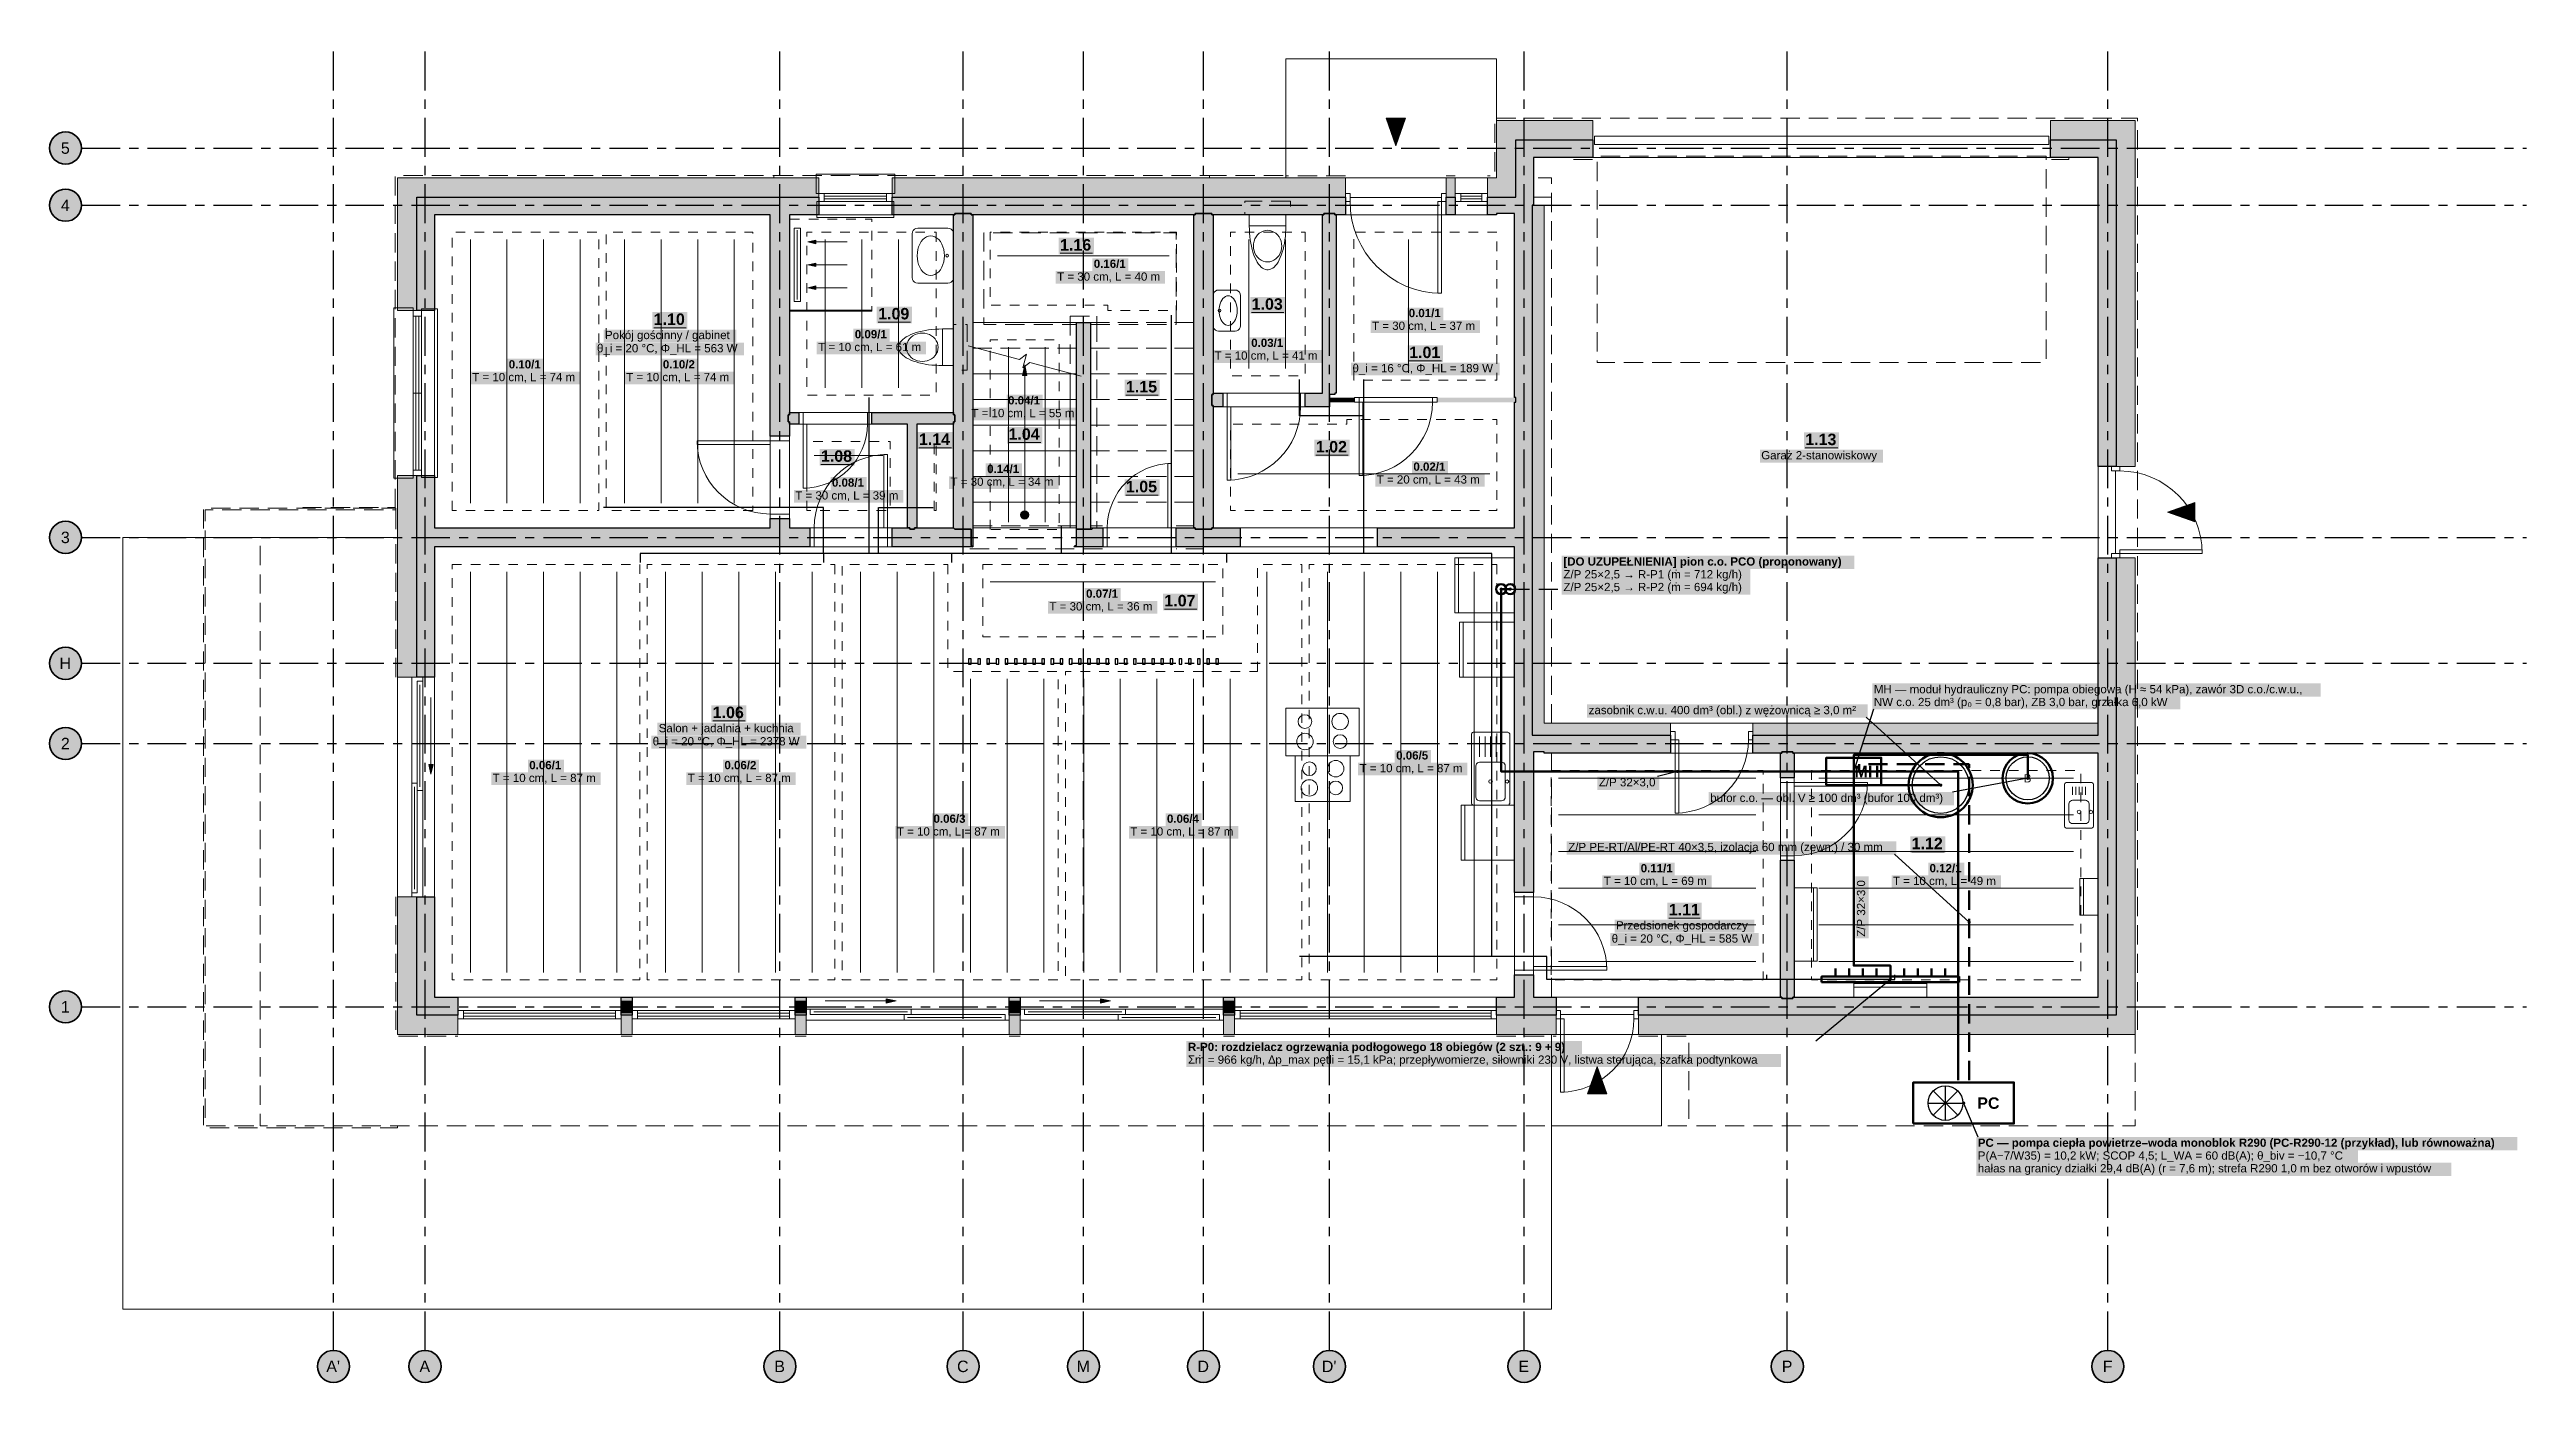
# Model space of a CAD drawing. Header units: metres. Extents: x -4.1 to 22.9, y -4.1 to 10.4.
import ezdxf

# ---------------------------------------------------------------- set-up
doc = ezdxf.new("R2010")
doc.units = ezdxf.units.M
for name, pattern in [('KRESKOWA', [5.25, 4.2, -1.05]), ('KRESKOWA_DROBNA', [3.15, 2.1, -1.05]), ('PUNKTOWA', [10.5, 8.4, -1.05, 0, -1.05])]:
    doc.linetypes.add(name, pattern=pattern)
doc.layers.add('A-MASKA', color=7, linetype='Continuous', lineweight=18)
doc.layers.add('S-OPISY', color=2, linetype='Continuous', lineweight=25)
for name, color, linetype, lineweight, true_color in [('I-BRAKI', 6, 'KRESKOWA', 25, 0xb0008a), ('I-OSIE', 8, 'PUNKTOWA', 18, 0x7a7a7a), ('I-PODKLAD', 8, 'Continuous', 18, 0x9a9a9a), ('I-PODKLAD-SCIANY', 8, 'Continuous', 25, 0x6e6e6e), ('I-PODKLAD-WYPELN', 254, 'Continuous', 18, 0xe6e6e6), ('I-POMIESZCZENIA', 8, 'Continuous', 25, 0x4a4a4a), ('S-OGRZ', 1, 'Continuous', 25, 0xe05000), ('S-PC', 1, 'Continuous', 35, 0xc0392b), ('S-URZADZENIA', 2, 'Continuous', 35, 0x303030)]:
    doc.layers.add(name, color=color, linetype=linetype, lineweight=lineweight, true_color=true_color)
doc.styles.add('PL_ARIAL', font='arial.ttf')
doc.styles.add('PL_ARIAL_B', font='arialbd.ttf')

msp = doc.modelspace()

# ---------------------------------------------------------------- texts
at = {"layer": 'I-BRAKI', "true_color": 0xb0008a}
for s, style, p in [('[DO UZUPEŁNIENIA] pion c.o. PCO (proponowany)', 'PL_ARIAL_B', (12.43, 4.817)), ('Z/P 25×2,5 → R-P1 (ṁ = 712 kg/h)', 'PL_ARIAL', (12.43, 4.677)), ('Z/P 25×2,5 → R-P2 (ṁ = 694 kg/h)', 'PL_ARIAL', (12.43, 4.538))]:
    msp.add_text(s, height=0.09, dxfattribs=dict(at, style=style)).set_placement(p)
at = {"layer": 'I-OSIE', "style": 'PL_ARIAL'}
for s, p in [('5', (-3.976, 9.312)), ('4', (-3.976, 8.688)), ('3', (-3.976, 5.062)), ('H', (-3.991, 3.688)), ('2', (-3.976, 2.812)), ('1', (-3.976, -0.062)), ("A'", (-1.078, -3.987)), ('A', (-0.061, -3.987)), ('B', (3.814, -3.987)), ('C', (5.809, -3.987)), ('M', (7.114, -3.987)), ('D', (8.434, -3.987)), ("D'", (9.792, -3.987)), ('E', (11.939, -3.987)), ('P', (14.814, -3.987)), ('F', (18.32, -3.987))]:
    msp.add_text(s, height=0.125, dxfattribs=at).set_placement(p)
at = {"layer": 'I-POMIESZCZENIA'}
for s, height, style, p in [('1.16', 0.125, 'PL_ARIAL_B', (6.934, 8.256)), ('1.09', 0.125, 'PL_ARIAL_B', (4.948, 7.504)), ('1.03', 0.125, 'PL_ARIAL_B', (9.026, 7.61)), ('Pokój gościnny / gabinet', 0.09, 'PL_ARIAL', (1.965, 7.289)), ('1.10', 0.125, 'PL_ARIAL_B', (2.497, 7.444)), ('θ_i = 20 °C, Φ_HL = 563 W', 0.09, 'PL_ARIAL', (1.878, 7.145)), ('1.01', 0.125, 'PL_ARIAL_B', (10.746, 7.082)), ('1.15', 0.125, 'PL_ARIAL_B', (7.653, 6.707)), ('θ_i = 16 °C, Φ_HL = 189 W', 0.09, 'PL_ARIAL', (10.127, 6.927)), ('1.14', 0.125, 'PL_ARIAL_B', (5.393, 6.134)), ('1.04', 0.125, 'PL_ARIAL_B', (6.371, 6.19)), ('1.13', 0.125, 'PL_ARIAL_B', (15.071, 6.132)), ('1.08', 0.125, 'PL_ARIAL_B', (4.323, 5.95)), ('1.02', 0.125, 'PL_ARIAL_B', (9.727, 6.052)), ('Garaż 2-stanowiskowy', 0.09, 'PL_ARIAL', (14.59, 5.977)), ('1.05', 0.125, 'PL_ARIAL_B', (7.653, 5.617)), ('1.07', 0.125, 'PL_ARIAL_B', (8.073, 4.372)), ('1.06', 0.125, 'PL_ARIAL_B', (3.141, 3.152)), ('Salon + jadalnia + kuchnia', 0.09, 'PL_ARIAL', (2.551, 2.998)), ('θ_i = 20 °C, Φ_HL = 2378 W', 0.09, 'PL_ARIAL', (2.486, 2.854)), ('1.12', 0.125, 'PL_ARIAL_B', (16.233, 1.721)), ('1.11', 0.125, 'PL_ARIAL_B', (13.581, 0.999)), ('Przedsionek gospodarczy', 0.09, 'PL_ARIAL', (13.004, 0.845)), ('θ_i = 20 °C, Φ_HL = 585 W', 0.09, 'PL_ARIAL', (12.957, 0.701))]:
    msp.add_text(s, height=height, dxfattribs=dict(at, style=style)).set_placement(p)
at = {"layer": 'S-OPISY'}
for s, style, p in [('0.16/1', 'PL_ARIAL_B', (7.302, 8.067)), ('T = 30 cm, L = 40 m', 'PL_ARIAL', (6.902, 7.927)), ('0.01/1', 'PL_ARIAL_B', (10.741, 7.529)), ('0.09/1', 'PL_ARIAL_B', (4.693, 7.298)), ('T = 30 cm, L = 37 m', 'PL_ARIAL', (10.341, 7.39)), ('0.10/1', 'PL_ARIAL_B', (0.914, 6.969)), ('0.10/2', 'PL_ARIAL_B', (2.597, 6.969)), ('T = 10 cm, L = 61 m', 'PL_ARIAL', (4.293, 7.158)), ('T = 10 cm, L = 41 m', 'PL_ARIAL', (8.621, 7.065)), ('0.03/1', 'PL_ARIAL_B', (9.021, 7.204)), ('T = 10 cm, L = 74 m', 'PL_ARIAL', (0.515, 6.83)), ('T = 10 cm, L = 74 m', 'PL_ARIAL', (2.197, 6.83)), ('T = 10 cm, L = 55 m', 'PL_ARIAL', (5.966, 6.437)), ('0.04/1', 'PL_ARIAL_B', (6.366, 6.576)), ('0.08/1', 'PL_ARIAL_B', (4.443, 5.678)), ('T = 30 cm, L = 34 m', 'PL_ARIAL', (5.738, 5.688)), ('0.14/1', 'PL_ARIAL_B', (6.138, 5.828)), ('T = 20 cm, L = 43 m', 'PL_ARIAL', (10.392, 5.712)), ('0.02/1', 'PL_ARIAL_B', (10.792, 5.852)), ('T = 30 cm, L = 39 m', 'PL_ARIAL', (4.043, 5.538)), ('T = 30 cm, L = 36 m', 'PL_ARIAL', (6.818, 4.327)), ('0.07/1', 'PL_ARIAL_B', (7.218, 4.466)), ('MH — moduł hydrauliczny PC: pompa obiegowa (H ≈ 54 kPa), zawór 3D c.o./c.w.u.,', 'PL_ARIAL', (15.82, 3.423)), ('zasobnik c.w.u. 400 dm³ (obl.) z wężownicą ≥ 3,0 m²', 'PL_ARIAL', (12.706, 3.195)), ('NW c.o. 25 dm³ (p₀ = 0,8 bar), ZB 3,0 bar, grzałka 6,0 kW', 'PL_ARIAL', (15.82, 3.283)), ('0.06/5', 'PL_ARIAL_B', (10.604, 2.7)), ('T = 10 cm, L = 87 m', 'PL_ARIAL', (0.739, 2.454)), ('0.06/1', 'PL_ARIAL_B', (1.138, 2.594)), ('T = 10 cm, L = 87 m', 'PL_ARIAL', (2.869, 2.454)), ('0.06/2', 'PL_ARIAL_B', (3.269, 2.594)), ('T = 10 cm, L = 87 m', 'PL_ARIAL', (10.204, 2.561)), ('Z/P 32×3,0', 'PL_ARIAL', (12.817, 2.407)), ('bufor c.o. — obl. V ≥ 100 dm³ (bufor 100 dm³)', 'PL_ARIAL', (14.033, 2.237)), ('T = 10 cm, L = 87 m', 'PL_ARIAL', (5.152, 1.87)), ('0.06/3', 'PL_ARIAL_B', (5.552, 2.009)), ('T = 10 cm, L = 87 m', 'PL_ARIAL', (7.701, 1.87)), ('0.06/4', 'PL_ARIAL_B', (8.101, 2.009)), ('Z/P PE-RT/Al/PE-RT 40×3,5, izolacja 60 mm (zewn.) / 30 mm', 'PL_ARIAL', (12.483, 1.7)), ('T = 10 cm, L = 69 m', 'PL_ARIAL', (12.871, 1.33)), ('0.11/1', 'PL_ARIAL_B', (13.274, 1.469)), ('T = 10 cm, L = 49 m', 'PL_ARIAL', (16.028, 1.33)), ('0.12/1', 'PL_ARIAL_B', (16.428, 1.469)), ('Σṁ = 966 kg/h, ∆p_max pętli = 15,1 kPa; przepływomierze, siłowniki 230 V, listwa sterująca, szafka podtynkowa', 'PL_ARIAL', (8.33, -0.621)), ('R-P0: rozdzielacz ogrzewania podłogowego 18 obiegów (2 szt.: 9 + 9)', 'PL_ARIAL_B', (8.33, -0.482)), ('PC — pompa ciepła powietrze–woda monoblok R290 (PC-R290-12 (przykład), lub równoważna)', 'PL_ARIAL_B', (16.955, -1.528)), ('P(A−7/W35) = 10,2 kW; SCOP 4,5; L_WA = 60 dB(A); θ_biv = −10,7 °C', 'PL_ARIAL', (16.955, -1.668)), ('hałas na granicy działki 29,4 dB(A) (r = 7,6 m); strefa R290 1,0 m bez otworów i wpustów', 'PL_ARIAL', (16.955, -1.807))]:
    msp.add_text(s, height=0.09, dxfattribs=dict(at, style=style)).set_placement(p)
at = {"layer": 'S-OPISY', "style": 'PL_ARIAL'}
msp.add_text('Z/P 32×3,0', height=0.09, rotation=90, dxfattribs=at).set_placement((15.725, 0.765))
at = {"layer": 'S-URZADZENIA'}
for s, height, style, p in [('MH', 0.125, 'PL_ARIAL_B', (15.609, 2.507)), ('B', 0.09, 'PL_ARIAL', (17.456, 2.45)), ('PC', 0.125, 'PL_ARIAL_B', (16.949, -1.113))]:
    msp.add_text(s, height=height, dxfattribs=dict(at, style=style)).set_placement(p)

# ---------------------------------------------------------------- hatches: boundary and pattern name
at = {"layer": 'A-MASKA', "true_color": 0xffffff}
for points in [[(6.919, 8.213), (7.303, 8.213), (7.303, 8.396), (6.919, 8.396)], [(7.287, 8.032), (7.681, 8.032), (7.681, 8.172), (7.287, 8.172)], [(6.887, 7.893), (8.08, 7.893), (8.08, 8.032), (6.887, 8.032)], [(2.482, 7.401), (2.865, 7.401), (2.865, 7.584), (2.482, 7.584)], [(4.933, 7.461), (5.317, 7.461), (5.317, 7.644), (4.933, 7.644)], [(9.011, 7.567), (9.394, 7.567), (9.394, 7.75), (9.011, 7.75)], [(10.726, 7.494), (11.119, 7.494), (11.119, 7.634), (10.726, 7.634)], [(1.95, 7.255), (3.398, 7.255), (3.398, 7.394), (1.95, 7.394)], [(4.678, 7.263), (5.072, 7.263), (5.072, 7.403), (4.678, 7.403)], [(9.006, 7.169), (9.399, 7.169), (9.399, 7.309), (9.006, 7.309)], [(10.326, 7.355), (11.519, 7.355), (11.519, 7.495), (10.326, 7.495)], [(0.899, 6.934), (1.293, 6.934), (1.293, 7.074), (0.899, 7.074)], [(1.863, 7.111), (3.484, 7.111), (3.484, 7.25), (1.863, 7.25)], [(2.582, 6.934), (2.976, 6.934), (2.976, 7.074), (2.582, 7.074)], [(4.278, 7.123), (5.472, 7.123), (5.472, 7.263), (4.278, 7.263)], [(8.606, 7.03), (9.799, 7.03), (9.799, 7.17), (8.606, 7.17)], [(10.112, 6.893), (11.733, 6.893), (11.733, 7.032), (10.112, 7.032)], [(10.731, 7.039), (11.114, 7.039), (11.114, 7.222), (10.731, 7.222)], [(0.5, 6.795), (1.693, 6.795), (1.693, 6.935), (0.5, 6.935)], [(2.182, 6.795), (3.375, 6.795), (3.375, 6.935), (2.182, 6.935)], [(7.638, 6.665), (8.022, 6.665), (8.022, 6.847), (7.638, 6.847)], [(5.951, 6.402), (7.144, 6.402), (7.144, 6.542), (5.951, 6.542)], [(6.351, 6.542), (6.744, 6.542), (6.744, 6.681), (6.351, 6.681)], [(5.378, 6.091), (5.762, 6.091), (5.762, 6.274), (5.378, 6.274)], [(6.356, 6.147), (6.739, 6.147), (6.739, 6.33), (6.356, 6.33)], [(15.056, 6.089), (15.44, 6.089), (15.44, 6.272), (15.056, 6.272)], [(4.308, 5.908), (4.692, 5.908), (4.692, 6.09), (4.308, 6.09)], [(9.712, 6.01), (10.095, 6.01), (10.095, 6.192), (9.712, 6.192)], [(10.777, 5.817), (11.171, 5.817), (11.171, 5.957), (10.777, 5.957)], [(14.575, 5.942), (15.921, 5.942), (15.921, 6.082), (14.575, 6.082)], [(4.428, 5.643), (4.822, 5.643), (4.822, 5.783), (4.428, 5.783)], [(5.723, 5.653), (6.917, 5.653), (6.917, 5.793), (5.723, 5.793)], [(6.123, 5.793), (6.517, 5.793), (6.517, 5.933), (6.123, 5.933)], [(7.638, 5.575), (8.022, 5.575), (8.022, 5.757), (7.638, 5.757)], [(10.377, 5.678), (11.57, 5.678), (11.57, 5.817), (10.377, 5.817)], [(4.028, 5.503), (5.222, 5.503), (5.222, 5.643), (4.028, 5.643)], [(12.412, 4.779), (15.608, 4.779), (15.608, 4.924), (12.412, 4.924)], [(12.412, 4.64), (14.473, 4.64), (14.473, 4.785), (12.412, 4.785)], [(12.412, 4.5), (14.473, 4.5), (14.473, 4.645), (12.412, 4.645)], [(6.803, 4.292), (7.997, 4.292), (7.997, 4.432), (6.803, 4.432)], [(7.203, 4.432), (7.597, 4.432), (7.597, 4.572), (7.203, 4.572)], [(8.058, 4.33), (8.442, 4.33), (8.442, 4.512), (8.058, 4.512)], [(15.802, 3.385), (20.7, 3.385), (20.7, 3.53), (15.802, 3.53)], [(3.126, 3.11), (3.51, 3.11), (3.51, 3.292), (3.126, 3.292)], [(12.689, 3.158), (15.754, 3.158), (15.754, 3.302), (12.689, 3.302)], [(15.802, 3.246), (19.167, 3.246), (19.167, 3.391), (15.802, 3.391)], [(2.536, 2.963), (4.1, 2.963), (4.1, 3.103), (2.536, 3.103)], [(2.471, 2.819), (4.165, 2.819), (4.165, 2.959), (2.471, 2.959)], [(10.589, 2.665), (10.983, 2.665), (10.983, 2.805), (10.589, 2.805)], [(0.724, 2.42), (1.917, 2.42), (1.917, 2.559), (0.724, 2.559)], [(1.123, 2.559), (1.517, 2.559), (1.517, 2.699), (1.123, 2.699)], [(2.854, 2.42), (4.048, 2.42), (4.048, 2.559), (2.854, 2.559)], [(3.254, 2.559), (3.648, 2.559), (3.648, 2.699), (3.254, 2.699)], [(10.189, 2.526), (11.382, 2.526), (11.382, 2.666), (10.189, 2.666)], [(12.8, 2.369), (13.476, 2.369), (13.476, 2.514), (12.8, 2.514)], [(14.016, 2.199), (16.696, 2.199), (16.696, 2.344), (14.016, 2.344)], [(5.137, 1.835), (6.331, 1.835), (6.331, 1.975), (5.137, 1.975)], [(5.537, 1.974), (5.931, 1.974), (5.931, 2.114), (5.537, 2.114)], [(7.686, 1.835), (8.88, 1.835), (8.88, 1.975), (7.686, 1.975)], [(8.086, 1.974), (8.48, 1.974), (8.48, 2.114), (8.086, 2.114)], [(12.466, 1.663), (16.064, 1.663), (16.064, 1.807), (12.466, 1.807)], [(16.218, 1.679), (16.602, 1.679), (16.602, 1.861), (16.218, 1.861)], [(12.856, 1.295), (14.049, 1.295), (14.049, 1.435), (12.856, 1.435)], [(13.259, 1.434), (13.646, 1.434), (13.646, 1.574), (13.259, 1.574)], [(15.762, 0.748), (15.762, 1.424), (15.617, 1.424), (15.617, 0.748)], [(16.013, 1.295), (17.207, 1.295), (17.207, 1.435), (16.013, 1.435)], [(16.413, 1.434), (16.807, 1.434), (16.807, 1.574), (16.413, 1.574)], [(13.566, 0.957), (13.939, 0.957), (13.939, 1.139), (13.566, 1.139)], [(12.989, 0.81), (14.516, 0.81), (14.516, 0.95), (12.989, 0.95)], [(12.942, 0.666), (14.563, 0.666), (14.563, 0.806), (12.942, 0.806)], [(8.312, -0.519), (12.632, -0.519), (12.632, -0.374), (8.312, -0.374)], [(8.312, -0.658), (14.807, -0.658), (14.807, -0.514), (8.312, -0.514)], [(16.938, -1.566), (22.846, -1.566), (22.846, -1.421), (16.938, -1.421)], [(16.938, -1.705), (21.106, -1.705), (21.106, -1.56), (16.938, -1.56)], [(16.938, -1.845), (22.124, -1.845), (22.124, -1.7), (16.938, -1.7)]]:
    msp.add_hatch(color=7, dxfattribs=at).paths.add_polyline_path(points)
at = {"layer": 'I-BRAKI', "true_color": 0xb0008a}
msp.add_hatch(color=7, dxfattribs=at).paths.add_polyline_path([(11.868, 4.56), (11.867, 4.565), (11.865, 4.569), (11.862, 4.572), (11.859, 4.575), (11.855, 4.577), (11.85, 4.578), (11.845, 4.577), (11.841, 4.575), (11.838, 4.572), (11.835, 4.569), (11.833, 4.565), (11.833, 4.56), (11.833, 4.555), (11.835, 4.551), (11.838, 4.548), (11.841, 4.545), (11.845, 4.543), (11.85, 4.543), (11.855, 4.543), (11.859, 4.545), (11.862, 4.548), (11.865, 4.551), (11.867, 4.555)])
at = {"layer": 'I-OSIE', "true_color": 0xffffff}
for points in [[(-3.75, 9.375), (-3.751, 9.398), (-3.756, 9.42), (-3.763, 9.442), (-3.773, 9.463), (-3.786, 9.482), (-3.801, 9.499), (-3.818, 9.514), (-3.837, 9.527), (-3.858, 9.537), (-3.88, 9.544), (-3.902, 9.549), (-3.925, 9.55), (-3.948, 9.549), (-3.97, 9.544), (-3.992, 9.537), (-4.013, 9.527), (-4.032, 9.514), (-4.049, 9.499), (-4.064, 9.482), (-4.077, 9.463), (-4.087, 9.442), (-4.094, 9.42), (-4.099, 9.398), (-4.1, 9.375), (-4.099, 9.352), (-4.094, 9.33), (-4.087, 9.308), (-4.077, 9.287), (-4.064, 9.268), (-4.049, 9.251), (-4.032, 9.236), (-4.013, 9.223), (-3.992, 9.213), (-3.97, 9.206), (-3.948, 9.201), (-3.925, 9.2), (-3.902, 9.201), (-3.88, 9.206), (-3.858, 9.213), (-3.837, 9.223), (-3.818, 9.236), (-3.801, 9.251), (-3.786, 9.268), (-3.773, 9.287), (-3.763, 9.308), (-3.756, 9.33), (-3.751, 9.352)], [(-3.75, 8.75), (-3.751, 8.773), (-3.756, 8.795), (-3.763, 8.817), (-3.773, 8.838), (-3.786, 8.857), (-3.801, 8.874), (-3.818, 8.889), (-3.837, 8.902), (-3.858, 8.912), (-3.88, 8.919), (-3.902, 8.924), (-3.925, 8.925), (-3.948, 8.924), (-3.97, 8.919), (-3.992, 8.912), (-4.013, 8.902), (-4.032, 8.889), (-4.049, 8.874), (-4.064, 8.857), (-4.077, 8.838), (-4.087, 8.817), (-4.094, 8.795), (-4.099, 8.773), (-4.1, 8.75), (-4.099, 8.727), (-4.094, 8.705), (-4.087, 8.683), (-4.077, 8.662), (-4.064, 8.643), (-4.049, 8.626), (-4.032, 8.611), (-4.013, 8.598), (-3.992, 8.588), (-3.97, 8.581), (-3.948, 8.576), (-3.925, 8.575), (-3.902, 8.576), (-3.88, 8.581), (-3.858, 8.588), (-3.837, 8.598), (-3.818, 8.611), (-3.801, 8.626), (-3.786, 8.643), (-3.773, 8.662), (-3.763, 8.683), (-3.756, 8.705), (-3.751, 8.727)], [(-3.75, 5.125), (-3.751, 5.148), (-3.756, 5.17), (-3.763, 5.192), (-3.773, 5.213), (-3.786, 5.232), (-3.801, 5.249), (-3.818, 5.264), (-3.837, 5.277), (-3.858, 5.287), (-3.88, 5.294), (-3.902, 5.299), (-3.925, 5.3), (-3.948, 5.299), (-3.97, 5.294), (-3.992, 5.287), (-4.013, 5.277), (-4.032, 5.264), (-4.049, 5.249), (-4.064, 5.232), (-4.077, 5.213), (-4.087, 5.192), (-4.094, 5.17), (-4.099, 5.148), (-4.1, 5.125), (-4.099, 5.102), (-4.094, 5.08), (-4.087, 5.058), (-4.077, 5.037), (-4.064, 5.018), (-4.049, 5.001), (-4.032, 4.986), (-4.013, 4.973), (-3.992, 4.963), (-3.97, 4.956), (-3.948, 4.951), (-3.925, 4.95), (-3.902, 4.951), (-3.88, 4.956), (-3.858, 4.963), (-3.837, 4.973), (-3.818, 4.986), (-3.801, 5.001), (-3.786, 5.018), (-3.773, 5.037), (-3.763, 5.058), (-3.756, 5.08), (-3.751, 5.102)], [(-3.75, 3.75), (-3.751, 3.773), (-3.756, 3.795), (-3.763, 3.817), (-3.773, 3.837), (-3.786, 3.857), (-3.801, 3.874), (-3.818, 3.889), (-3.837, 3.902), (-3.858, 3.912), (-3.88, 3.919), (-3.902, 3.924), (-3.925, 3.925), (-3.948, 3.924), (-3.97, 3.919), (-3.992, 3.912), (-4.013, 3.902), (-4.032, 3.889), (-4.049, 3.874), (-4.064, 3.857), (-4.077, 3.837), (-4.087, 3.817), (-4.094, 3.795), (-4.099, 3.773), (-4.1, 3.75), (-4.099, 3.727), (-4.094, 3.705), (-4.087, 3.683), (-4.077, 3.663), (-4.064, 3.643), (-4.049, 3.626), (-4.032, 3.611), (-4.013, 3.598), (-3.992, 3.588), (-3.97, 3.581), (-3.948, 3.576), (-3.925, 3.575), (-3.902, 3.576), (-3.88, 3.581), (-3.858, 3.588), (-3.837, 3.598), (-3.818, 3.611), (-3.801, 3.626), (-3.786, 3.643), (-3.773, 3.663), (-3.763, 3.683), (-3.756, 3.705), (-3.751, 3.727)], [(-3.75, 2.875), (-3.751, 2.898), (-3.756, 2.92), (-3.763, 2.942), (-3.773, 2.962), (-3.786, 2.982), (-3.801, 2.999), (-3.818, 3.014), (-3.837, 3.027), (-3.858, 3.037), (-3.88, 3.044), (-3.902, 3.049), (-3.925, 3.05), (-3.948, 3.049), (-3.97, 3.044), (-3.992, 3.037), (-4.013, 3.027), (-4.032, 3.014), (-4.049, 2.999), (-4.064, 2.982), (-4.077, 2.962), (-4.087, 2.942), (-4.094, 2.92), (-4.099, 2.898), (-4.1, 2.875), (-4.099, 2.852), (-4.094, 2.83), (-4.087, 2.808), (-4.077, 2.788), (-4.064, 2.768), (-4.049, 2.751), (-4.032, 2.736), (-4.013, 2.723), (-3.992, 2.713), (-3.97, 2.706), (-3.948, 2.701), (-3.925, 2.7), (-3.902, 2.701), (-3.88, 2.706), (-3.858, 2.713), (-3.837, 2.723), (-3.818, 2.736), (-3.801, 2.751), (-3.786, 2.768), (-3.773, 2.788), (-3.763, 2.808), (-3.756, 2.83), (-3.751, 2.852)], [(-3.75, 0), (-3.751, 0.023), (-3.756, 0.045), (-3.763, 0.067), (-3.773, 0.087), (-3.786, 0.107), (-3.801, 0.124), (-3.818, 0.139), (-3.837, 0.152), (-3.858, 0.162), (-3.88, 0.169), (-3.902, 0.174), (-3.925, 0.175), (-3.948, 0.174), (-3.97, 0.169), (-3.992, 0.162), (-4.013, 0.152), (-4.032, 0.139), (-4.049, 0.124), (-4.064, 0.107), (-4.077, 0.087), (-4.087, 0.067), (-4.094, 0.045), (-4.099, 0.023), (-4.1, 0), (-4.099, -0.023), (-4.094, -0.045), (-4.087, -0.067), (-4.077, -0.088), (-4.064, -0.107), (-4.049, -0.124), (-4.032, -0.139), (-4.013, -0.152), (-3.992, -0.162), (-3.97, -0.169), (-3.948, -0.174), (-3.925, -0.175), (-3.902, -0.174), (-3.88, -0.169), (-3.858, -0.162), (-3.837, -0.152), (-3.818, -0.139), (-3.801, -0.124), (-3.786, -0.107), (-3.773, -0.088), (-3.763, -0.067), (-3.756, -0.045), (-3.751, -0.023)], [(-0.825, -3.925), (-0.826, -3.902), (-0.831, -3.88), (-0.838, -3.858), (-0.848, -3.837), (-0.861, -3.818), (-0.876, -3.801), (-0.893, -3.786), (-0.913, -3.773), (-0.933, -3.763), (-0.955, -3.756), (-0.977, -3.751), (-1, -3.75), (-1.023, -3.751), (-1.045, -3.756), (-1.067, -3.763), (-1.088, -3.773), (-1.107, -3.786), (-1.124, -3.801), (-1.139, -3.818), (-1.152, -3.837), (-1.162, -3.858), (-1.169, -3.88), (-1.174, -3.902), (-1.175, -3.925), (-1.174, -3.948), (-1.169, -3.97), (-1.162, -3.992), (-1.152, -4.013), (-1.139, -4.032), (-1.124, -4.049), (-1.107, -4.064), (-1.088, -4.077), (-1.067, -4.087), (-1.045, -4.094), (-1.023, -4.099), (-1, -4.1), (-0.977, -4.099), (-0.955, -4.094), (-0.933, -4.087), (-0.913, -4.077), (-0.893, -4.064), (-0.876, -4.049), (-0.861, -4.032), (-0.848, -4.013), (-0.838, -3.992), (-0.831, -3.97), (-0.826, -3.948)], [(0.175, -3.925), (0.174, -3.902), (0.169, -3.88), (0.162, -3.858), (0.152, -3.837), (0.139, -3.818), (0.124, -3.801), (0.107, -3.786), (0.087, -3.773), (0.067, -3.763), (0.045, -3.756), (0.023, -3.751), (0, -3.75), (-0.023, -3.751), (-0.045, -3.756), (-0.067, -3.763), (-0.088, -3.773), (-0.107, -3.786), (-0.124, -3.801), (-0.139, -3.818), (-0.152, -3.837), (-0.162, -3.858), (-0.169, -3.88), (-0.174, -3.902), (-0.175, -3.925), (-0.174, -3.948), (-0.169, -3.97), (-0.162, -3.992), (-0.152, -4.013), (-0.139, -4.032), (-0.124, -4.049), (-0.107, -4.064), (-0.088, -4.077), (-0.067, -4.087), (-0.045, -4.094), (-0.023, -4.099), (0, -4.1), (0.023, -4.099), (0.045, -4.094), (0.067, -4.087), (0.087, -4.077), (0.107, -4.064), (0.124, -4.049), (0.139, -4.032), (0.152, -4.013), (0.162, -3.992), (0.169, -3.97), (0.174, -3.948)], [(4.05, -3.925), (4.049, -3.902), (4.044, -3.88), (4.037, -3.858), (4.027, -3.837), (4.014, -3.818), (3.999, -3.801), (3.982, -3.786), (3.962, -3.773), (3.942, -3.763), (3.92, -3.756), (3.898, -3.751), (3.875, -3.75), (3.852, -3.751), (3.83, -3.756), (3.808, -3.763), (3.788, -3.773), (3.768, -3.786), (3.751, -3.801), (3.736, -3.818), (3.723, -3.837), (3.713, -3.858), (3.706, -3.88), (3.701, -3.902), (3.7, -3.925), (3.701, -3.948), (3.706, -3.97), (3.713, -3.992), (3.723, -4.013), (3.736, -4.032), (3.751, -4.049), (3.768, -4.064), (3.788, -4.077), (3.808, -4.087), (3.83, -4.094), (3.852, -4.099), (3.875, -4.1), (3.898, -4.099), (3.92, -4.094), (3.942, -4.087), (3.962, -4.077), (3.982, -4.064), (3.999, -4.049), (4.014, -4.032), (4.027, -4.013), (4.037, -3.992), (4.044, -3.97), (4.049, -3.948)], [(6.05, -3.925), (6.049, -3.902), (6.044, -3.88), (6.037, -3.858), (6.027, -3.837), (6.014, -3.818), (5.999, -3.801), (5.982, -3.786), (5.962, -3.773), (5.942, -3.763), (5.92, -3.756), (5.898, -3.751), (5.875, -3.75), (5.852, -3.751), (5.83, -3.756), (5.808, -3.763), (5.787, -3.773), (5.768, -3.786), (5.751, -3.801), (5.736, -3.818), (5.723, -3.837), (5.713, -3.858), (5.706, -3.88), (5.701, -3.902), (5.7, -3.925), (5.701, -3.948), (5.706, -3.97), (5.713, -3.992), (5.723, -4.013), (5.736, -4.032), (5.751, -4.049), (5.768, -4.064), (5.787, -4.077), (5.808, -4.087), (5.83, -4.094), (5.852, -4.099), (5.875, -4.1), (5.898, -4.099), (5.92, -4.094), (5.942, -4.087), (5.962, -4.077), (5.982, -4.064), (5.999, -4.049), (6.014, -4.032), (6.027, -4.013), (6.037, -3.992), (6.044, -3.97), (6.049, -3.948)], [(7.365, -3.925), (7.364, -3.902), (7.359, -3.88), (7.352, -3.858), (7.342, -3.837), (7.329, -3.818), (7.314, -3.801), (7.297, -3.786), (7.277, -3.773), (7.257, -3.763), (7.235, -3.756), (7.213, -3.751), (7.19, -3.75), (7.167, -3.751), (7.145, -3.756), (7.123, -3.763), (7.103, -3.773), (7.083, -3.786), (7.066, -3.801), (7.051, -3.818), (7.038, -3.837), (7.028, -3.858), (7.021, -3.88), (7.016, -3.902), (7.015, -3.925), (7.016, -3.948), (7.021, -3.97), (7.028, -3.992), (7.038, -4.013), (7.051, -4.032), (7.066, -4.049), (7.083, -4.064), (7.103, -4.077), (7.123, -4.087), (7.145, -4.094), (7.167, -4.099), (7.19, -4.1), (7.213, -4.099), (7.235, -4.094), (7.257, -4.087), (7.277, -4.077), (7.297, -4.064), (7.314, -4.049), (7.329, -4.032), (7.342, -4.013), (7.352, -3.992), (7.359, -3.97), (7.364, -3.948)], [(8.675, -3.925), (8.674, -3.902), (8.669, -3.88), (8.662, -3.858), (8.652, -3.837), (8.639, -3.818), (8.624, -3.801), (8.607, -3.786), (8.588, -3.773), (8.567, -3.763), (8.545, -3.756), (8.523, -3.751), (8.5, -3.75), (8.477, -3.751), (8.455, -3.756), (8.433, -3.763), (8.412, -3.773), (8.393, -3.786), (8.376, -3.801), (8.361, -3.818), (8.348, -3.837), (8.338, -3.858), (8.331, -3.88), (8.326, -3.902), (8.325, -3.925), (8.326, -3.948), (8.331, -3.97), (8.338, -3.992), (8.348, -4.013), (8.361, -4.032), (8.376, -4.049), (8.393, -4.064), (8.412, -4.077), (8.433, -4.087), (8.455, -4.094), (8.477, -4.099), (8.5, -4.1), (8.523, -4.099), (8.545, -4.094), (8.567, -4.087), (8.588, -4.077), (8.607, -4.064), (8.624, -4.049), (8.639, -4.032), (8.652, -4.013), (8.662, -3.992), (8.669, -3.97), (8.674, -3.948)], [(10.05, -3.925), (10.049, -3.902), (10.044, -3.88), (10.037, -3.858), (10.027, -3.837), (10.014, -3.818), (9.999, -3.801), (9.982, -3.786), (9.963, -3.773), (9.942, -3.763), (9.92, -3.756), (9.898, -3.751), (9.875, -3.75), (9.852, -3.751), (9.83, -3.756), (9.808, -3.763), (9.787, -3.773), (9.768, -3.786), (9.751, -3.801), (9.736, -3.818), (9.723, -3.837), (9.713, -3.858), (9.706, -3.88), (9.701, -3.902), (9.7, -3.925), (9.701, -3.948), (9.706, -3.97), (9.713, -3.992), (9.723, -4.013), (9.736, -4.032), (9.751, -4.049), (9.768, -4.064), (9.787, -4.077), (9.808, -4.087), (9.83, -4.094), (9.852, -4.099), (9.875, -4.1), (9.898, -4.099), (9.92, -4.094), (9.942, -4.087), (9.963, -4.077), (9.982, -4.064), (9.999, -4.049), (10.014, -4.032), (10.027, -4.013), (10.037, -3.992), (10.044, -3.97), (10.049, -3.948)], [(12.175, -3.925), (12.174, -3.902), (12.169, -3.88), (12.162, -3.858), (12.152, -3.837), (12.139, -3.818), (12.124, -3.801), (12.107, -3.786), (12.088, -3.773), (12.067, -3.763), (12.045, -3.756), (12.023, -3.751), (12, -3.75), (11.977, -3.751), (11.955, -3.756), (11.933, -3.763), (11.912, -3.773), (11.893, -3.786), (11.876, -3.801), (11.861, -3.818), (11.848, -3.837), (11.838, -3.858), (11.831, -3.88), (11.826, -3.902), (11.825, -3.925), (11.826, -3.948), (11.831, -3.97), (11.838, -3.992), (11.848, -4.013), (11.861, -4.032), (11.876, -4.049), (11.893, -4.064), (11.912, -4.077), (11.933, -4.087), (11.955, -4.094), (11.977, -4.099), (12, -4.1), (12.023, -4.099), (12.045, -4.094), (12.067, -4.087), (12.088, -4.077), (12.107, -4.064), (12.124, -4.049), (12.139, -4.032), (12.152, -4.013), (12.162, -3.992), (12.169, -3.97), (12.174, -3.948)], [(15.05, -3.925), (15.049, -3.902), (15.044, -3.88), (15.037, -3.858), (15.027, -3.837), (15.014, -3.818), (14.999, -3.801), (14.982, -3.786), (14.963, -3.773), (14.942, -3.763), (14.92, -3.756), (14.898, -3.751), (14.875, -3.75), (14.852, -3.751), (14.83, -3.756), (14.808, -3.763), (14.787, -3.773), (14.768, -3.786), (14.751, -3.801), (14.736, -3.818), (14.723, -3.837), (14.713, -3.858), (14.706, -3.88), (14.701, -3.902), (14.7, -3.925), (14.701, -3.948), (14.706, -3.97), (14.713, -3.992), (14.723, -4.013), (14.736, -4.032), (14.751, -4.049), (14.768, -4.064), (14.787, -4.077), (14.808, -4.087), (14.83, -4.094), (14.852, -4.099), (14.875, -4.1), (14.898, -4.099), (14.92, -4.094), (14.942, -4.087), (14.963, -4.077), (14.982, -4.064), (14.999, -4.049), (15.014, -4.032), (15.027, -4.013), (15.037, -3.992), (15.044, -3.97), (15.049, -3.948)], [(18.55, -3.925), (18.549, -3.902), (18.544, -3.88), (18.537, -3.858), (18.527, -3.837), (18.514, -3.818), (18.499, -3.801), (18.482, -3.786), (18.462, -3.773), (18.442, -3.763), (18.42, -3.756), (18.398, -3.751), (18.375, -3.75), (18.352, -3.751), (18.33, -3.756), (18.308, -3.763), (18.288, -3.773), (18.268, -3.786), (18.251, -3.801), (18.236, -3.818), (18.223, -3.837), (18.213, -3.858), (18.206, -3.88), (18.201, -3.902), (18.2, -3.925), (18.201, -3.948), (18.206, -3.97), (18.213, -3.992), (18.223, -4.013), (18.236, -4.032), (18.251, -4.049), (18.268, -4.064), (18.288, -4.077), (18.308, -4.087), (18.33, -4.094), (18.352, -4.099), (18.375, -4.1), (18.398, -4.099), (18.42, -4.094), (18.442, -4.087), (18.462, -4.077), (18.482, -4.064), (18.499, -4.049), (18.514, -4.032), (18.527, -4.013), (18.537, -3.992), (18.544, -3.97), (18.549, -3.948)]]:
    msp.add_hatch(color=7, dxfattribs=at).paths.add_polyline_path(points)
at = {"layer": 'I-PODKLAD-WYPELN', "true_color": 0xe4e4e4}
h = msp.add_hatch(color=7, dxfattribs=at)
h.paths.add_polyline_path([(11.895, 5.23), (11.895, 5.23), (11.895, 5.23), (11.895, 6.6), (11.895, 6.6), (11.895, 6.6), (11.05, 6.6), (11.05, 6.65), (11.895, 6.65), (11.895, 6.65), (11.895, 6.65), (11.895, 8.66), (11.895, 8.66), (11.895, 8.66), (11.7, 8.66), (11.7, 8.66), (11.7, 8.66), (11.7, 8.66), (11.7, 8.66), (11.7, 8.66), (11.7, 8.66), (11.7, 8.66), (11.7, 8.66), (11.7, 8.66), (11.7, 8.66), (11.7, 8.66), (11.7, 8.66), (11.7, 8.66), (11.7, 8.66), (11.7, 8.66), (11.7, 8.66), (11.7, 8.645), (11.7, 8.645), (11.7, 8.645), (11.6, 8.645), (11.6, 8.645), (11.6, 8.645), (11.6, 8.84), (11.6, 8.84), (11.6, 8.84), (11.6, 8.84), (11.6, 9.05), (11.7, 9.05), (11.7, 9.675), (12.75, 9.675), (12.75, 9.465), (12.75, 9.27), (12.105, 9.27), (12.105, 9.27), (12.105, 9.27), (12.105, 9.27), (12.105, 8.75), (12.105, 8.75), (12.105, 8.75), (12.22, 8.75), (12.22, 8.75), (12.22, 8.75), (12.22, 3.095), (13.6, 3.095), (13.6, 2.965), (13.6, 2.77), (12.22, 2.77), (12.22, 2.785), (12.105, 2.785), (12.105, 1.25), (12.09, 1.25), (11.895, 1.25), (11.895, 2.875), (11.895, 2.875), (11.895, 2.875), (11.895, 2.875), (11.895, 5.02), (11.895, 5.02), (11.895, 5.02), (10.4, 5.02), (10.4, 5.02), (10.4, 5.02), (10.4, 5.035), (10.4, 5.035), (10.4, 5.035), (10.4, 5.035), (10.4, 5.23), (10.4, 5.23), (10.4, 5.23), (10.4, 5.23), (10.4, 5.23), (11.895, 5.23), (11.895, 5.23)])
h.paths.add_polyline_path([(11.91, 9.285), (11.91, 9.285), (11.91, 9.285), (11.91, 9.285)], flags=0)
h.paths.add_polyline_path([(11.91, 8.84), (11.91, 8.84), (11.91, 8.84), (11.91, 8.84)], flags=0)
h.paths.add_polyline_path([(11.91, 8.75), (11.91, 8.75), (11.91, 8.75), (11.91, 8.75), (11.91, 8.75)], flags=0)
h.paths.add_polyline_path([(12.09, 2.875), (12.09, 2.875), (12.09, 2.875), (12.09, 2.875)], flags=0)
h.paths.add_polyline_path([(12.09, 2.965), (12.09, 2.965), (12.09, 2.965), (12.09, 2.965)], flags=0)
h.paths.add_polyline_path([(12.22, 2.965), (12.22, 2.965), (12.22, 2.965), (12.22, 2.965)], flags=0)
h.paths.add_polyline_path([(12.09, 8.75), (12.09, 8.75), (12.09, 8.75), (12.09, 8.75), (12.09, 8.75)], flags=0)
h.paths.add_polyline_path([(12.09, 9.285), (12.09, 9.285), (12.09, 9.285), (12.09, 9.285)], flags=0)
at = {"layer": 'I-PODKLAD-WYPELN', "true_color": 0xcfcfcf}
for points in [[(10.6, 9.4), (10.705, 9.7), (10.495, 9.7)], [(4.18, 8.35), (4.268, 8.369), (4.268, 8.331)], [(4.18, 8.1), (4.268, 8.119), (4.268, 8.081)], [(4.18, 7.85), (4.268, 7.869), (4.268, 7.831)], [(6.548, 7.008), (6.572, 6.891), (6.523, 6.891)], [(9.875, 6.65), (10.15, 6.65), (10.15, 6.6), (9.875, 6.6)], [(11.91, 6.6), (11.05, 6.6), (11.05, 6.65), (11.91, 6.65)], [(19.025, 5.4), (19.325, 5.295), (19.325, 5.505)], [(0.065, 2.539), (0.042, 2.647), (0.088, 2.647)], [(2.26, -0.06), (2.14, -0.06), (2.14, 0.06), (2.26, 0.06)], [(4.04, -0.06), (4.04, 0.06), (4.16, 0.06), (4.16, -0.06)], [(5.144, 0.065), (5.037, 0.042), (5.037, 0.088)], [(6.38, -0.06), (6.38, 0.06), (6.5, 0.06), (6.5, -0.06)], [(7.484, 0.065), (7.377, 0.042), (7.377, 0.088)], [(8.72, -0.06), (8.72, 0.06), (8.84, 0.06), (8.84, -0.06)], [(12.8, -0.65), (12.695, -0.95), (12.905, -0.95)]]:
    msp.add_hatch(color=7, dxfattribs=at).paths.add_polyline_path(points)
at = {"layer": 'I-PODKLAD-WYPELN', "true_color": 0xe4e4e4}
for points in [[(18.675, 9.675), (18.675, 5.9), (18.465, 5.9), (18.27, 5.9), (18.27, 9.27), (17.75, 9.27), (17.75, 9.465), (17.75, 9.675)], [(11.15, 8.645), (11.15, 8.84), (11.15, 8.84), (11.15, 8.84), (11.15, 8.84), (11.15, 9.05), (11.25, 9.05), (11.25, 8.84), (11.25, 8.84), (11.25, 8.84), (11.25, 8.84), (11.25, 8.645), (11.25, 8.645), (11.25, 8.645), (11.15, 8.645), (11.15, 8.645)], [(7.115, 5.035), (7.115, 5.035), (7.115, 5.035), (7.115, 5.035), (7.115, 5.035), (7.115, 5.035), (7.115, 5.035), (7.115, 5.035), (7.115, 5.035), (7.115, 5.035), (7.115, 5.035), (7.115, 5.215), (7.115, 5.215), (7.115, 5.215), (7.115, 5.215), (7.115, 5.215), (7.115, 5.215), (7.115, 7.47), (7.265, 7.47), (7.265, 5.215), (7.28, 5.215), (7.28, 5.215), (7.28, 5.215), (7.28, 5.215), (7.28, 5.215), (7.28, 5.215), (7.28, 5.215), (7.28, 5.215), (7.28, 5.215), (7.28, 5.215), (7.28, 5.215), (7.28, 5.215), (7.295, 5.23), (7.295, 5.23), (7.295, 5.23), (7.295, 5.23), (7.295, 5.23), (7.4, 5.23), (7.4, 5.23), (7.4, 5.23), (7.4, 5.23), (7.4, 5.23), (7.4, 5.035), (7.4, 5.035), (7.4, 5.035), (7.4, 5.02), (7.4, 5.02), (7.4, 5.02), (7.085, 5.02), (7.085, 5.02), (7.085, 5.02), (7.1, 5.035), (7.1, 5.035), (7.1, 5.035), (7.115, 5.035), (7.115, 5.035), (7.115, 5.035), (7.115, 5.035), (7.115, 5.035), (7.115, 5.035)], [(3.77, 5.23), (3.77, 5.33), (3.965, 5.33), (3.98, 5.33), (3.98, 5.23), (4.2, 5.23), (4.2, 5.23), (4.2, 5.23), (4.2, 5.23), (4.2, 5.23), (4.2, 5.035), (4.2, 5.035), (4.2, 5.035), (4.2, 5.02), (4.2, 5.02), (4.2, 5.02), (0.105, 5.02), (0.105, 5.02), (0.105, 5.02), (0.105, 3.6), (0.105, 3.6), (0.105, 3.6), (-0.09, 3.6), (-0.09, 3.6), (-0.09, 3.6), (-0.09, 3.6), (-0.09, 3.6), (-0.3, 3.6), (-0.3, 3.6), (-0.3, 3.6), (-0.3, 5.8), (-0.3, 5.8), (-0.3, 5.8), (-0.09, 5.8), (-0.09, 5.8), (-0.09, 5.8), (-0.09, 5.8), (-0.09, 5.8), (0.105, 5.8), (0.105, 5.8), (0.105, 5.8), (0.105, 5.23), (0.105, 5.23), (0.105, 5.23), (0.105, 5.23), (0.105, 5.23)], [(18.27, 0.105), (18.27, 2.77), (14.95, 2.77), (14.95, 2.5), (14.935, 2.5), (14.8, 2.5), (14.8, 2.77), (14.5, 2.77), (14.5, 2.965), (14.5, 3.095), (18.27, 3.095), (18.27, 4.9), (18.465, 4.9), (18.675, 4.9), (18.675, -0.3), (13.25, -0.3), (13.25, -0.09), (13.25, 0.105), (14.8, 0.105), (14.8, 1.6), (14.935, 1.6), (14.95, 1.6), (14.95, 0.105)], [(2.14, -0.3), (2.14, -0.3), (2.14, -0.09), (2.14, -0.09), (2.14, -0.09), (2.14, -0.09), (2.14, -0.09), (2.14, -0.06), (2.14, -0.06), (2.14, -0.06), (2.14, -0.06), (2.14, 0.06), (2.14, 0.06), (2.14, 0.06), (2.14, 0.06), (2.14, 0.105), (2.14, 0.105), (2.14, 0.105), (2.26, 0.105), (2.26, 0.105), (2.26, 0.105), (2.26, 0.06), (2.26, 0.06), (2.26, 0.06), (2.26, 0.06), (2.26, -0.06), (2.26, -0.06), (2.26, -0.06), (2.26, -0.06), (2.26, -0.09), (2.26, -0.09), (2.26, -0.09), (2.26, -0.09), (2.26, -0.09), (2.26, -0.3), (2.26, -0.3), (2.26, -0.3), (2.14, -0.3)], [(4.04, 0.06), (4.04, 0.06), (4.04, 0.06), (4.04, 0.105), (4.04, 0.105), (4.04, 0.105), (4.16, 0.105), (4.16, 0.105), (4.16, 0.105), (4.16, 0.06), (4.16, 0.06), (4.16, 0.06), (4.16, 0.06), (4.16, -0.06), (4.16, -0.06), (4.16, -0.06), (4.16, -0.06), (4.16, -0.09), (4.16, -0.09), (4.16, -0.09), (4.16, -0.09), (4.16, -0.09), (4.16, -0.3), (4.16, -0.3), (4.16, -0.3), (4.04, -0.3), (4.04, -0.3), (4.04, -0.3), (4.04, -0.09), (4.04, -0.09), (4.04, -0.09), (4.04, -0.09), (4.04, -0.09), (4.04, -0.06), (4.04, -0.06), (4.04, -0.06), (4.04, -0.06), (4.04, 0.06)], [(6.38, -0.3), (6.38, -0.09), (6.38, -0.09), (6.38, -0.09), (6.38, -0.09), (6.38, -0.09), (6.38, -0.06), (6.38, -0.06), (6.38, -0.06), (6.38, -0.06), (6.38, 0.06), (6.38, 0.06), (6.38, 0.06), (6.38, 0.06), (6.38, 0.105), (6.38, 0.105), (6.38, 0.105), (6.5, 0.105), (6.5, 0.105), (6.5, 0.105), (6.5, 0.06), (6.5, 0.06), (6.5, 0.06), (6.5, 0.06), (6.5, -0.06), (6.5, -0.06), (6.5, -0.06), (6.5, -0.06), (6.5, -0.09), (6.5, -0.09), (6.5, -0.09), (6.5, -0.09), (6.5, -0.09), (6.5, -0.3), (6.5, -0.3), (6.5, -0.3), (6.38, -0.3), (6.38, -0.3)], [(8.72, -0.3), (8.72, -0.3), (8.72, -0.09), (8.72, -0.09), (8.72, -0.09), (8.72, -0.09), (8.72, -0.09), (8.72, -0.06), (8.72, -0.06), (8.72, -0.06), (8.72, -0.06), (8.72, 0.06), (8.72, 0.06), (8.72, 0.06), (8.72, 0.06), (8.72, 0.105), (8.72, 0.105), (8.72, 0.105), (8.84, 0.105), (8.84, 0.105), (8.84, 0.105), (8.84, 0.06), (8.84, 0.06), (8.84, 0.06), (8.84, 0.06), (8.84, -0.06), (8.84, -0.06), (8.84, -0.06), (8.84, -0.06), (8.84, -0.09), (8.84, -0.09), (8.84, -0.09), (8.84, -0.09), (8.84, -0.09), (8.84, -0.3), (8.84, -0.3), (8.84, -0.3), (8.72, -0.3)]]:
    msp.add_hatch(color=7, dxfattribs=at).paths.add_polyline_path(points)
h = msp.add_hatch(color=7, dxfattribs=at)
h.paths.add_polyline_path([(4.08, 6.487), (4.08, 6.487), (4.08, 6.487), (4.08, 6.487), (4.08, 6.387), (4.08, 6.387), (4.08, 6.387), (4.08, 6.362), (4.08, 6.362), (4.08, 6.362), (3.98, 6.362), (3.98, 6.362), (3.98, 6.362), (3.98, 6.23), (3.965, 6.23), (3.77, 6.23), (3.77, 8.645), (0.105, 8.645), (0.105, 8.645), (0.105, 8.645), (0.105, 8.645), (0.105, 8.645), (0.105, 8.645), (0.105, 7.6), (0.105, 7.6), (0.105, 7.6), (-0.09, 7.6), (-0.09, 7.6), (-0.09, 7.6), (-0.09, 7.6), (-0.09, 7.6), (-0.3, 7.6), (-0.3, 7.6), (-0.3, 7.6), (-0.3, 9.05), (-0.3, 9.05), (-0.3, 9.05), (-0.3, 9.05), (4.3, 9.05), (4.3, 8.84), (4.3, 8.84), (4.3, 8.84), (4.3, 8.84), (4.3, 8.645), (4.3, 8.645), (4.3, 8.645), (3.98, 8.645), (3.98, 6.487), (3.98, 6.487), (3.98, 6.487), (3.98, 6.487), (3.98, 6.487), (4.08, 6.487)])
h.paths.add_polyline_path([(0.09, 8.66), (0.09, 8.66), (0.098, 8.652)], flags=0)
h.paths.add_polyline_path([(-0.09, 8.66), (-0.09, 8.66), (-0.09, 8.66), (-0.09, 8.66), (-0.09, 8.66)], flags=0)
h.paths.add_polyline_path([(-0.09, 8.84), (-0.09, 8.84), (-0.09, 8.84), (-0.09, 8.84), (-0.09, 8.84), (-0.09, 8.84)], flags=0)
h = msp.add_hatch(color=7, dxfattribs=at)
h.paths.add_polyline_path([(5.27, 5.23), (5.27, 5.23), (5.27, 5.23), (5.27, 6.362), (5.27, 6.362), (5.27, 6.362), (5.27, 6.362), (5.27, 6.362), (4.88, 6.362), (4.88, 6.362), (4.88, 6.362), (4.88, 6.387), (4.88, 6.387), (4.88, 6.387), (4.88, 6.387), (4.88, 6.487), (4.88, 6.487), (4.88, 6.487), (4.88, 6.487), (4.88, 6.487), (5.77, 6.487), (5.77, 6.487), (5.77, 6.487), (5.77, 6.487), (5.77, 6.487), (5.77, 8.645), (5.77, 8.645), (5.77, 8.645), (5.77, 8.645), (5.77, 8.645), (5.1, 8.645), (5.1, 8.645), (5.1, 8.645), (5.1, 8.84), (5.1, 8.84), (5.1, 8.84), (5.1, 8.84), (5.1, 9.05), (10.05, 9.05), (10.05, 8.84), (10.05, 8.84), (10.05, 8.84), (10.05, 8.84), (10.05, 8.645), (10.05, 8.645), (10.05, 8.645), (9.95, 8.645), (9.95, 6.7), (9.935, 6.7), (9.935, 6.7), (9.935, 6.7), (9.935, 6.7), (9.935, 6.7), (9.935, 6.7), (9.935, 6.7), (9.935, 6.7), (9.935, 6.7), (9.935, 6.7), (9.935, 6.7), (9.935, 6.685), (9.875, 6.685), (9.875, 6.685), (9.875, 6.685), (9.875, 6.685), (9.875, 6.685), (9.875, 6.65), (10.15, 6.65), (10.15, 6.6), (9.875, 6.6), (9.875, 6.565), (9.875, 6.565), (9.875, 6.565), (9.875, 6.55), (9.875, 6.55), (9.875, 6.55), (9.61, 6.55), (9.61, 6.55), (9.61, 6.55), (9.61, 6.565), (9.61, 6.565), (9.61, 6.565), (9.61, 6.565), (9.61, 6.7), (9.61, 6.7), (9.61, 6.7), (9.61, 6.7), (9.61, 6.7), (9.8, 6.7), (9.8, 8.645), (8.605, 8.645), (8.605, 8.645), (8.605, 8.645), (8.605, 6.7), (8.605, 6.7), (8.605, 6.7), (8.605, 6.7), (8.605, 6.7), (8.71, 6.7), (8.71, 6.7), (8.71, 6.7), (8.71, 6.7), (8.71, 6.7), (8.71, 6.565), (8.71, 6.565), (8.71, 6.565), (8.71, 6.55), (8.71, 6.55), (8.71, 6.55), (8.605, 6.55), (8.605, 6.55), (8.605, 6.55), (8.605, 5.23), (8.605, 5.23), (8.605, 5.23), (8.9, 5.23), (8.9, 5.23), (8.9, 5.23), (8.9, 5.23), (8.9, 5.23), (8.9, 5.035), (8.9, 5.035), (8.9, 5.035), (8.9, 5.02), (8.9, 5.02), (8.9, 5.02), (8.5, 5.02), (8.5, 5.02), (8.5, 5.02), (8.5, 5.02), (8.5, 5.02), (8.2, 5.02), (8.2, 5.02), (8.2, 5.02), (8.2, 5.035), (8.2, 5.035), (8.2, 5.035), (8.2, 5.035), (8.2, 5.23), (8.2, 5.23), (8.2, 5.23), (8.2, 5.23), (8.2, 5.23), (8.395, 5.23), (8.395, 5.23), (8.395, 5.23), (8.395, 5.23), (8.395, 5.23), (8.395, 8.645), (8.395, 8.645), (8.395, 8.645), (8.395, 8.645), (8.395, 8.645), (5.98, 8.645), (5.98, 8.645), (5.98, 8.645), (5.98, 5.02), (5.98, 5.02), (5.98, 5.02), (5.98, 5.02), (5.98, 5.02), (5.1, 5.02), (5.1, 5.02), (5.1, 5.02), (5.1, 5.035), (5.1, 5.035), (5.1, 5.035), (5.1, 5.035), (5.1, 5.23), (5.1, 5.23), (5.1, 5.23), (5.1, 5.23), (5.1, 5.23), (5.27, 5.23), (5.27, 5.23)])
h.paths.add_polyline_path([(8.5, 5.035), (8.5, 5.035), (8.5, 5.035), (8.5, 5.035), (8.5, 5.035), (8.5, 5.035), (8.5, 5.02)], flags=0)
h.paths.add_polyline_path([(5.77, 5.23), (5.77, 5.23), (5.77, 5.23), (5.77, 5.23), (5.77, 5.23), (5.77, 5.23), (5.77, 5.23), (5.77, 5.23), (5.77, 5.23), (5.77, 6.362), (5.77, 6.362), (5.77, 6.362), (5.37, 6.362), (5.37, 6.362), (5.37, 6.362), (5.37, 5.23), (5.37, 5.23), (5.37, 5.23)], flags=0)
h.paths.add_polyline_path([(8.5, 5.215), (8.5, 5.215), (8.5, 5.215), (8.5, 5.215), (8.5, 5.215), (8.5, 5.215), (8.5, 5.215), (8.5, 5.215), (8.5, 5.215)], flags=0)
at = {"layer": 'I-PODKLAD-WYPELN', "true_color": 0xffffff}
msp.add_hatch(color=7, dxfattribs=at).paths.add_polyline_path([(6.593, 5.37), (6.592, 5.366), (6.592, 5.361), (6.591, 5.357), (6.589, 5.353), (6.587, 5.349), (6.585, 5.345), (6.582, 5.341), (6.579, 5.338), (6.576, 5.335), (6.573, 5.333), (6.569, 5.33), (6.565, 5.328), (6.561, 5.327), (6.556, 5.326), (6.552, 5.325), (6.548, 5.325), (6.543, 5.325), (6.539, 5.326), (6.534, 5.327), (6.53, 5.328), (6.526, 5.33), (6.522, 5.333), (6.519, 5.335), (6.516, 5.338), (6.513, 5.341), (6.51, 5.345), (6.508, 5.349), (6.506, 5.353), (6.504, 5.357), (6.503, 5.361), (6.503, 5.366), (6.503, 5.37), (6.503, 5.374), (6.503, 5.379), (6.504, 5.383), (6.506, 5.387), (6.508, 5.391), (6.51, 5.395), (6.513, 5.399), (6.516, 5.402), (6.519, 5.405), (6.522, 5.407), (6.526, 5.41), (6.53, 5.412), (6.534, 5.413), (6.539, 5.414), (6.543, 5.415), (6.548, 5.415), (6.552, 5.415), (6.556, 5.414), (6.561, 5.413), (6.565, 5.412), (6.569, 5.41), (6.573, 5.407), (6.576, 5.405), (6.579, 5.402), (6.582, 5.399), (6.585, 5.395), (6.587, 5.391), (6.589, 5.387), (6.591, 5.383), (6.592, 5.379), (6.592, 5.374)])
at = {"layer": 'I-PODKLAD-WYPELN', "true_color": 0xe4e4e4}
h = msp.add_hatch(color=7, dxfattribs=at)
h.paths.add_polyline_path([(0.36, -0.09), (0.36, -0.09), (0.36, -0.09), (0.36, -0.09), (0.36, -0.3), (0.36, -0.3), (0.36, -0.3), (-0.3, -0.3), (-0.3, -0.3), (-0.3, -0.3), (-0.3, -0.3), (-0.3, -0.3), (-0.3, 1.2), (-0.3, 1.2), (-0.3, 1.2), (-0.09, 1.2), (-0.09, 1.2), (-0.09, 1.2), (-0.09, 1.2), (-0.09, 1.2), (0.105, 1.2), (0.105, 1.2), (0.105, 1.2), (0.105, 0.105), (0.105, 0.105), (0.105, 0.105), (0.105, 0.105), (0.105, 0.105), (0.36, 0.105), (0.36, 0.105), (0.36, 0.105), (0.36, -0.09)])
h.paths.add_polyline_path([(-0.09, -0.09), (-0.09, -0.09), (-0.09, -0.09), (-0.09, -0.09), (-0.09, -0.09), (-0.09, -0.09)], flags=0)
h.paths.add_polyline_path([(-0.09, 0.09), (-0.09, 0.09), (-0.09, 0.09), (-0.09, 0.09), (-0.09, 0.09)], flags=0)
h = msp.add_hatch(color=7, dxfattribs=at)
h.paths.add_polyline_path([(12.09, 0.35), (12.105, 0.35), (12.105, 0.105), (12.35, 0.105), (12.35, -0.09), (12.35, -0.3), (12, -0.3), (12, -0.3), (12, -0.3), (12, -0.3), (11.7, -0.3), (11.7, -0.3), (11.7, -0.3), (11.7, -0.09), (11.7, -0.09), (11.7, -0.09), (11.7, -0.09), (11.7, -0.09), (11.7, 0.105), (11.7, 0.105), (11.7, 0.105), (11.895, 0.105), (11.895, 0.35)])
h.paths.add_polyline_path([(11.91, 0.105), (11.91, 0.105), (11.91, 0.105), (11.91, 0.105)], flags=0)
h.paths.add_polyline_path([(12, 0.09), (12, 0.09), (12, 0.09), (12, 0.09)], flags=0)
h.paths.add_polyline_path([(12, -0.09), (12, -0.09), (12, -0.09), (12, -0.09), (12, -0.09), (12, -0.09)], flags=0)
at = {"layer": 'S-OGRZ', "true_color": 0x000000}
for points in [[(11.768, 4.56), (11.767, 4.565), (11.765, 4.569), (11.762, 4.572), (11.759, 4.575), (11.755, 4.577), (11.75, 4.578), (11.745, 4.577), (11.741, 4.575), (11.738, 4.572), (11.735, 4.569), (11.733, 4.565), (11.732, 4.56), (11.733, 4.555), (11.735, 4.551), (11.738, 4.548), (11.741, 4.545), (11.745, 4.543), (11.75, 4.543), (11.755, 4.543), (11.759, 4.545), (11.762, 4.548), (11.765, 4.551), (11.767, 4.555)], [(11.868, 4.56), (11.867, 4.565), (11.865, 4.569), (11.862, 4.572), (11.859, 4.575), (11.855, 4.577), (11.85, 4.578), (11.845, 4.577), (11.841, 4.575), (11.838, 4.572), (11.835, 4.569), (11.833, 4.565), (11.833, 4.56), (11.833, 4.555), (11.835, 4.551), (11.838, 4.548), (11.841, 4.545), (11.845, 4.543), (11.85, 4.543), (11.855, 4.543), (11.859, 4.545), (11.862, 4.548), (11.865, 4.551), (11.867, 4.555)]]:
    msp.add_hatch(color=7, dxfattribs=at).paths.add_polyline_path(points)
at = {"layer": 'S-OPISY', "true_color": 0x000000}
for points in [[(13.693, 2.57), (13.692, 2.575), (13.69, 2.579), (13.687, 2.582), (13.684, 2.585), (13.68, 2.587), (13.675, 2.587), (13.67, 2.587), (13.666, 2.585), (13.663, 2.582), (13.66, 2.579), (13.658, 2.575), (13.658, 2.57), (13.658, 2.565), (13.66, 2.561), (13.663, 2.558), (13.666, 2.555), (13.67, 2.553), (13.675, 2.552), (13.68, 2.553), (13.684, 2.555), (13.687, 2.558), (13.69, 2.561), (13.692, 2.565)], [(15.617, 2.57), (15.617, 2.575), (15.615, 2.579), (15.612, 2.582), (15.609, 2.585), (15.605, 2.587), (15.6, 2.587), (15.595, 2.587), (15.591, 2.585), (15.588, 2.582), (15.585, 2.579), (15.583, 2.575), (15.582, 2.57), (15.583, 2.565), (15.585, 2.561), (15.588, 2.558), (15.591, 2.555), (15.595, 2.553), (15.6, 2.552), (15.605, 2.553), (15.609, 2.555), (15.612, 2.558), (15.615, 2.561), (15.617, 2.565)], [(16.567, 2.42), (16.567, 2.425), (16.565, 2.429), (16.562, 2.432), (16.559, 2.435), (16.555, 2.437), (16.55, 2.438), (16.545, 2.437), (16.541, 2.435), (16.538, 2.432), (16.535, 2.429), (16.533, 2.425), (16.533, 2.42), (16.533, 2.415), (16.535, 2.411), (16.538, 2.408), (16.541, 2.405), (16.545, 2.403), (16.55, 2.402), (16.555, 2.403), (16.559, 2.405), (16.562, 2.408), (16.565, 2.411), (16.567, 2.415)], [(17.517, 2.495), (17.517, 2.5), (17.515, 2.504), (17.512, 2.507), (17.509, 2.51), (17.505, 2.512), (17.5, 2.513), (17.495, 2.512), (17.491, 2.51), (17.488, 2.507), (17.485, 2.504), (17.483, 2.5), (17.483, 2.495), (17.483, 2.49), (17.485, 2.486), (17.488, 2.483), (17.491, 2.48), (17.495, 2.478), (17.5, 2.478), (17.505, 2.478), (17.509, 2.48), (17.512, 2.483), (17.515, 2.486), (17.517, 2.49)], [(16.877, 0.925), (16.877, 0.93), (16.875, 0.934), (16.872, 0.937), (16.869, 0.94), (16.865, 0.942), (16.86, 0.942), (16.855, 0.942), (16.851, 0.94), (16.848, 0.937), (16.845, 0.934), (16.843, 0.93), (16.843, 0.925), (16.843, 0.92), (16.845, 0.916), (16.848, 0.913), (16.851, 0.91), (16.855, 0.908), (16.86, 0.907), (16.865, 0.908), (16.869, 0.91), (16.872, 0.913), (16.875, 0.916), (16.877, 0.92)], [(16.017, 0.3), (16.017, 0.305), (16.015, 0.309), (16.012, 0.312), (16.009, 0.315), (16.005, 0.317), (16, 0.318), (15.995, 0.317), (15.991, 0.315), (15.988, 0.312), (15.985, 0.309), (15.983, 0.305), (15.982, 0.3), (15.983, 0.295), (15.985, 0.291), (15.988, 0.288), (15.991, 0.285), (15.995, 0.283), (16, 0.282), (16.005, 0.283), (16.009, 0.285), (16.012, 0.288), (16.015, 0.291), (16.017, 0.295)], [(16.817, -1.05), (16.817, -1.045), (16.815, -1.041), (16.812, -1.038), (16.809, -1.035), (16.805, -1.033), (16.8, -1.032), (16.795, -1.033), (16.791, -1.035), (16.788, -1.038), (16.785, -1.041), (16.783, -1.045), (16.783, -1.05), (16.783, -1.055), (16.785, -1.059), (16.788, -1.062), (16.791, -1.065), (16.795, -1.067), (16.8, -1.068), (16.805, -1.067), (16.809, -1.065), (16.812, -1.062), (16.815, -1.059), (16.817, -1.055)]]:
    msp.add_hatch(color=7, dxfattribs=at).paths.add_polyline_path(points)

# ---------------------------------------------------------------- linework, layer by layer
at = {"layer": 'I-BRAKI', "lineweight": 25, "ltscale": 0.05, "true_color": 0xb0008a, "flags": 128}
msp.add_lwpolyline([(11.85, 4.56), (12.43, 4.56)], dxfattribs=at)
at = {"layer": 'I-OSIE', "linetype": 'PUNKTOWA', "lineweight": 25, "ltscale": 0.050462, "flags": 128}
for points in [[(-1, -3.75), (-1, 10.45)], [(0, -3.75), (0, 10.45)], [(3.875, -3.75), (3.875, 10.45)], [(5.875, -3.75), (5.875, 10.45)], [(7.19, -3.75), (7.19, 10.45)], [(8.5, -3.75), (8.5, 10.45)], [(9.875, -3.75), (9.875, 10.45)], [(12, -3.75), (12, 10.45)], [(14.875, -3.75), (14.875, 10.45)], [(18.375, -3.75), (18.375, 10.45)]]:
    msp.add_lwpolyline(points, dxfattribs=at)
at = {"layer": 'I-OSIE', "linetype": 'PUNKTOWA', "lineweight": 25, "ltscale": 0.050048, "flags": 128}
for points in [[(-3.75, 9.375), (22.946, 9.375)], [(-3.75, 8.75), (22.946, 8.75)], [(-3.75, 5.125), (22.946, 5.125)], [(-3.75, 3.75), (22.946, 3.75)], [(-3.75, 2.875), (22.946, 2.875)], [(-3.75, 0), (22.946, 0)]]:
    msp.add_lwpolyline(points, dxfattribs=at)
at = {"layer": 'I-OSIE', "linetype": 'Continuous', "lineweight": 35, "ltscale": 0.05}
for centre in [(-3.925, 9.375), (-3.925, 8.75), (-3.925, 5.125), (-3.925, 3.75), (-3.925, 2.875), (-3.925, 0), (-1, -3.925), (0, -3.925), (3.875, -3.925), (5.875, -3.925), (7.19, -3.925), (8.5, -3.925), (9.875, -3.925), (12, -3.925), (14.875, -3.925), (18.375, -3.925)]:
    msp.add_circle(centre, 0.175, dxfattribs=at)
at = {"layer": 'I-PODKLAD', "lineweight": 13, "ltscale": 0.05}
for points in [[(9.4, 9.05), (9.4, 10.35), (11.7, 10.35), (11.7, 9.675)], [(12.751, 9.27), (17.75, 9.27)], [(11.149, 9.05), (10.05, 9.05)], [(11.6, 9.05), (11.251, 9.05)], [(4.301, 8.645), (5.099, 8.645)], [(10.05, 8.645), (11.149, 8.645)], [(11.251, 8.645), (11.6, 8.645)], [(0.105, 5.801), (0.105, 7.599)], [(5.981, 7.47), (7.114, 7.47)], [(7.163, 6.883), (6.605, 7.034), (6.527, 6.975), (6.568, 7.125), (6.49, 7.066), (5.932, 7.217)], [(7.115, 6.91), (5.98, 6.91)], [(6.548, 5.37), (6.548, 7.008)], [(5.98, 6.63), (7.115, 6.63)], [(7.044, 5.27), (7.044, 6.71)], [(9.61, 6.7), (8.71, 6.7)], [(8.71, 6.55), (9.61, 6.55)], [(11.05, 6.65), (10.15, 6.65)], [(10.15, 6.6), (11.05, 6.6)], [(3.77, 6.229), (3.77, 5.33)], [(3.98, 5.33), (3.98, 6.229)], [(4.88, 6.487), (4.08, 6.487)], [(4.08, 6.362), (4.88, 6.362)], [(5.98, 6.35), (7.115, 6.35)], [(5.98, 6.07), (7.115, 6.07)], [(5.98, 5.79), (7.115, 5.79)], [(18.27, 5.899), (18.27, 4.901)], [(5.98, 5.51), (7.115, 5.51)], [(5.099, 5.23), (4.2, 5.23)], [(5.98, 5.23), (7.115, 5.23)], [(7.044, 5.23), (7.044, 5.27)], [(7.266, 5.23), (7.294, 5.23)], [(8.2, 5.23), (7.401, 5.23)], [(10.399, 5.23), (8.9, 5.23)], [(12.3, -0.3), (12.3, -3.3), (-3.3, -3.3), (-3.3, 5.125), (-0.3, 5.125)], [(4.2, 5.02), (5.099, 5.02)], [(7.401, 5.02), (8.2, 5.02)], [(8.9, 5.02), (10.399, 5.02)], [(-0.3, 3.599), (-0.3, 1.2)], [(0.105, 1.2), (0.105, 3.599)], [(14.499, 3.095), (13.601, 3.095)], [(13.601, 2.77), (14.499, 2.77)], [(14.8, 2.499), (14.8, 1.601)], [(14.95, 1.601), (14.95, 2.499)], [(11.895, 1.25), (11.895, 0.35)], [(12.105, 0.35), (12.105, 1.25)], [(2.139, 0.105), (0.36, 0.105)], [(4.04, 0.105), (2.26, 0.105)], [(6.38, 0.105), (4.16, 0.105)], [(8.72, 0.105), (6.5, 0.105)], [(11.7, 0.105), (8.841, 0.105)], [(13.249, 0.105), (12.351, 0.105)], [(0.36, -0.3), (2.139, -0.3)], [(2.26, -0.3), (4.04, -0.3)], [(4.16, -0.3), (6.38, -0.3)], [(6.5, -0.3), (8.72, -0.3)], [(8.841, -0.3), (11.7, -0.3)], [(13.5, -0.3), (13.5, -1.3), (12.3, -1.3)], [(12.351, -0.3), (13.249, -0.3)]]:
    msp.add_lwpolyline(points, dxfattribs=at)
at = {"layer": 'I-PODKLAD', "linetype": 'KRESKOWA', "lineweight": 13, "ltscale": 0.05, "flags": 128}
for points in [[(10.05, 9.07), (9.4, 9.07), (9.4, 10.35), (11.7, 10.35), (11.7, 9.695), (11.68, 9.695), (11.68, 9.07), (11.601, 9.07)], [(11.7, 9.7), (18.7, 9.7), (18.7, -0.325), (18.675, -0.325)], [(12.749, 9.25), (12.5, 9.25)], [(17.95, 9.27), (17.95, 9.25), (17.75, 9.25)], [(-0.325, 5.446), (-0.325, 9.075), (3.81, 9.075), (3.81, 9.05)], [(3.811, 9.075), (8.565, 9.075)], [(8.565, 9.05), (8.565, 9.075), (9.399, 9.075)], [(11.249, 9.07), (11.15, 9.07)], [(12.3, 3.095), (12.3, 9.05), (12.105, 9.05)], [(12.105, 8.84), (12.3, 8.84)], [(7.266, 7.45), (8.2, 7.45), (8.2, 8.45), (6.1, 8.45), (6.1, 7.45), (7.114, 7.45)], [(7.115, 7.47), (5.98, 7.47)], [(5.98, 7.47), (7.115, 7.47)], [(7.044, 7.47), (7.044, 7.541)], [(7.044, 7.541), (7.336, 7.541)], [(7.044, 6.71), (7.044, 7.47)], [(8.395, 7.47), (7.265, 7.47)], [(7.265, 7.47), (8.395, 7.47)], [(7.336, 7.541), (7.336, 7.47)], [(7.336, 7.47), (7.336, 5.23)], [(7.115, 7.19), (5.98, 7.19)], [(5.98, 7.19), (7.115, 7.19)], [(7.265, 7.19), (8.395, 7.19)], [(8.395, 7.19), (7.265, 7.19)], [(5.98, 6.91), (7.115, 6.91)], [(7.265, 6.91), (8.395, 6.91)], [(8.395, 6.91), (7.265, 6.91)], [(7.265, 6.63), (8.395, 6.63)], [(8.395, 6.63), (7.265, 6.63)], [(7.265, 6.35), (8.395, 6.35)], [(8.395, 6.35), (7.265, 6.35)], [(7.265, 6.07), (8.395, 6.07)], [(8.395, 6.07), (7.265, 6.07)], [(7.265, 5.79), (8.395, 5.79)], [(8.395, 5.79), (7.265, 5.79)], [(-0.3, -1.3), (-0.3, -1.32), (-2.42, -1.32), (-2.42, 5.445), (-0.32, 5.445), (-0.32, 5.425), (-2.4, 5.425), (-2.4, -1.3), (-1.8, -1.3)], [(-1.335, 5.446), (-1.335, 5.45), (-0.326, 5.45)], [(-0.32, 5.425), (-0.32, 5.125)], [(7.265, 5.51), (8.395, 5.51)], [(8.395, 5.51), (7.265, 5.51)], [(5.981, 5.25), (7.114, 5.25)], [(7.265, 5.23), (7.295, 5.23)], [(7.266, 5.25), (7.399, 5.25)], [(7.4, 5.23), (8.2, 5.23)], [(8.2, 5.25), (8.395, 5.25)], [(8.9, 5.23), (10.4, 5.23)], [(13.251, -0.32), (13.8, -0.32), (13.8, -1.3), (-1.8, -1.3), (-1.8, 5.125), (-0.32, 5.125), (-0.32, 3.6)], [(7.399, 5), (5.875, 5)], [(8.5, 5.019), (8.5, 5), (8.2, 5)], [(8.9, 5.02), (10.4, 5.02)], [(12.3, 0.105), (12.3, 2.769)], [(-0.32, 1.2), (-0.32, -0.32), (0.359, -0.32)], [(2.14, -0.32), (2.26, -0.32)], [(4.04, -0.32), (4.16, -0.32)], [(6.38, -0.32), (6.5, -0.32)], [(8.72, -0.32), (8.839, -0.32)], [(11.7, -0.32), (12.35, -0.32)], [(18.675, -0.3), (18.675, -1.3), (13.8, -1.3)]]:
    msp.add_lwpolyline(points, dxfattribs=at)
at = {"layer": 'I-PODKLAD', "lineweight": 13, "ltscale": 0.05}
for points in [[(10.6, 9.4), (10.705, 9.7), (10.495, 9.7)], [(6.548, 7.008), (6.572, 6.891), (6.523, 6.891)], [(19.025, 5.4), (19.325, 5.295), (19.325, 5.505)], [(12.8, -0.65), (12.695, -0.95), (12.905, -0.95)]]:
    msp.add_lwpolyline(points, close=True, dxfattribs=at)
at = {"layer": 'I-PODKLAD', "lineweight": 18, "ltscale": 0.05}
for points in [[(17.73, 9.505), (12.77, 9.505), (12.77, 9.415), (17.73, 9.415)], [(5.13, 8.88), (4.27, 8.88), (4.27, 9.09), (5.13, 9.09)], [(5.12, 8.79), (4.28, 8.79), (4.28, 8.615), (5.12, 8.615)], [(5.1, 8.79), (4.3, 8.79), (4.3, 8.88), (5.1, 8.88)], [(10.05, 8.79), (10.1, 8.79), (10.1, 8.88), (10.05, 8.88)], [(11.1, 8.79), (11.1, 7.79), (11.06, 7.79), (11.06, 8.79)], [(11.15, 8.79), (11.1, 8.79), (11.1, 8.88), (11.15, 8.88)], [(11.6, 8.79), (11.25, 8.79), (11.25, 8.88), (11.6, 8.88)], [(4.03, 8.5), (4.03, 7.7), (4.1, 7.7), (4.1, 8.5)], [(5.77, 8.44), (5.767, 8.459), (5.759, 8.475), (5.745, 8.489), (5.729, 8.497), (5.71, 8.5), (5.38, 8.5), (5.361, 8.497), (5.345, 8.489), (5.331, 8.475), (5.323, 8.459), (5.32, 8.44), (5.32, 7.96), (5.323, 7.941), (5.331, 7.925), (5.345, 7.911), (5.361, 7.903), (5.38, 7.9), (5.71, 7.9), (5.729, 7.903), (5.745, 7.911), (5.759, 7.925), (5.767, 7.941), (5.77, 7.96)], [(5.522, 8.416), (5.499, 8.413), (5.477, 8.405), (5.455, 8.392), (5.435, 8.375), (5.417, 8.353), (5.402, 8.327), (5.39, 8.298), (5.381, 8.267), (5.376, 8.234), (5.374, 8.2), (5.376, 8.166), (5.381, 8.133), (5.39, 8.102), (5.402, 8.073), (5.417, 8.047), (5.435, 8.025), (5.455, 8.008), (5.477, 7.995), (5.499, 7.987), (5.522, 7.984), (5.546, 7.987), (5.568, 7.995), (5.59, 8.008), (5.61, 8.025), (5.628, 8.047), (5.643, 8.073), (5.655, 8.102), (5.664, 8.133), (5.669, 8.166), (5.671, 8.2), (5.669, 8.234), (5.664, 8.267), (5.655, 8.298), (5.643, 8.327), (5.628, 8.353), (5.61, 8.375), (5.59, 8.392), (5.568, 8.405), (5.546, 8.413)], [(9.4, 8.645), (9, 8.645), (9, 8.525), (9.4, 8.525)], [(9.045, 8.304), (9.047, 8.277), (9.053, 8.251), (9.062, 8.226), (9.075, 8.203), (9.09, 8.182), (9.109, 8.164), (9.13, 8.15), (9.152, 8.14), (9.176, 8.134), (9.2, 8.131), (9.224, 8.134), (9.248, 8.14), (9.27, 8.15), (9.291, 8.164), (9.31, 8.182), (9.325, 8.203), (9.338, 8.226), (9.347, 8.251), (9.353, 8.277), (9.355, 8.304), (9.353, 8.331), (9.347, 8.358), (9.338, 8.383), (9.325, 8.406), (9.31, 8.426), (9.291, 8.444), (9.27, 8.458), (9.248, 8.469), (9.224, 8.475), (9.2, 8.477), (9.176, 8.475), (9.152, 8.469), (9.13, 8.458), (9.109, 8.444), (9.09, 8.426), (9.075, 8.406), (9.062, 8.383), (9.053, 8.358), (9.047, 8.331)], [(4.18, 8.35), (4.268, 8.369), (4.268, 8.331)], [(4.18, 8.1), (4.268, 8.119), (4.268, 8.081)], [(4.18, 7.85), (4.268, 7.869), (4.268, 7.831)], [(-0.13, 7.63), (-0.13, 5.77), (-0.34, 5.77), (-0.34, 7.63)], [(-0.04, 7.6), (-0.04, 5.8), (-0.13, 5.8), (-0.13, 7.6)], [(-0.04, 7.62), (-0.04, 5.78), (0.135, 5.78), (0.135, 7.62)], [(3.98, 7.605), (3.98, 7.595), (4.88, 7.595), (4.88, 7.605)], [(8.605, 7.435), (8.608, 7.416), (8.616, 7.4), (8.63, 7.386), (8.646, 7.378), (8.665, 7.375), (8.845, 7.375), (8.864, 7.378), (8.88, 7.386), (8.894, 7.4), (8.902, 7.416), (8.905, 7.435), (8.905, 7.765), (8.902, 7.784), (8.894, 7.8), (8.88, 7.814), (8.864, 7.822), (8.845, 7.825), (8.665, 7.825), (8.646, 7.822), (8.63, 7.814), (8.616, 7.8), (8.608, 7.784), (8.605, 7.765)], [(8.77, 7.438), (8.785, 7.44), (8.801, 7.446), (8.815, 7.456), (8.828, 7.469), (8.84, 7.485), (8.85, 7.505), (8.858, 7.526), (8.864, 7.55), (8.868, 7.575), (8.869, 7.6), (8.868, 7.625), (8.864, 7.65), (8.858, 7.674), (8.85, 7.695), (8.84, 7.715), (8.828, 7.731), (8.815, 7.744), (8.801, 7.754), (8.785, 7.76), (8.77, 7.762), (8.755, 7.76), (8.739, 7.754), (8.725, 7.744), (8.712, 7.731), (8.7, 7.715), (8.69, 7.695), (8.682, 7.674), (8.676, 7.65), (8.672, 7.625), (8.671, 7.6), (8.672, 7.575), (8.676, 7.55), (8.682, 7.526), (8.69, 7.505), (8.7, 7.485), (8.712, 7.469), (8.725, 7.456), (8.739, 7.446), (8.755, 7.44)], [(5.429, 7.355), (5.402, 7.353), (5.376, 7.347), (5.351, 7.338), (5.328, 7.325), (5.307, 7.31), (5.289, 7.291), (5.275, 7.27), (5.265, 7.248), (5.259, 7.224), (5.256, 7.2), (5.259, 7.176), (5.265, 7.152), (5.275, 7.13), (5.289, 7.109), (5.307, 7.09), (5.328, 7.075), (5.351, 7.062), (5.376, 7.053), (5.402, 7.047), (5.429, 7.045), (5.456, 7.047), (5.483, 7.053), (5.508, 7.062), (5.531, 7.075), (5.551, 7.09), (5.569, 7.109), (5.583, 7.13), (5.594, 7.152), (5.6, 7.176), (5.602, 7.2), (5.6, 7.224), (5.594, 7.248), (5.583, 7.27), (5.569, 7.291), (5.551, 7.31), (5.531, 7.325), (5.508, 7.338), (5.483, 7.347), (5.456, 7.353)], [(5.77, 7), (5.77, 7.4), (5.65, 7.4), (5.65, 7)], [(8.71, 6.55), (8.76, 6.55), (8.76, 6.7), (8.71, 6.7)], [(8.76, 6.55), (8.76, 5.75), (8.8, 5.75), (8.8, 6.55)], [(9.61, 6.55), (9.56, 6.55), (9.56, 6.7), (9.61, 6.7)], [(10.15, 6.6), (10.2, 6.6), (10.2, 6.65), (10.15, 6.65)], [(10.2, 6.6), (10.2, 5.8), (10.24, 5.8), (10.24, 6.6)], [(11.05, 6.6), (11, 6.6), (11, 6.65), (11.05, 6.65)], [(3.77, 6.23), (3.77, 6.18), (3.98, 6.18), (3.98, 6.23)], [(4.08, 6.362), (4.13, 6.362), (4.13, 6.487), (4.08, 6.487)], [(4.13, 6.362), (4.13, 5.662), (4.17, 5.662), (4.17, 6.362)], [(4.88, 6.362), (4.83, 6.362), (4.83, 6.487), (4.88, 6.487)], [(3.77, 6.18), (2.97, 6.18), (2.97, 6.14), (3.77, 6.14)], [(5.05, 5.23), (5.05, 6.03), (5.01, 6.03), (5.01, 5.23)], [(8.15, 5.23), (8.15, 5.93), (8.11, 5.93), (8.11, 5.23)], [(18.505, 5.9), (18.505, 5.85), (18.415, 5.85), (18.415, 5.9)], [(3.77, 5.33), (3.77, 5.38), (3.98, 5.38), (3.98, 5.33)], [(4.2, 5.23), (4.25, 5.23), (4.25, 5.02), (4.2, 5.02)], [(5.1, 5.23), (5.05, 5.23), (5.05, 5.02), (5.1, 5.02)], [(7.4, 5.23), (7.45, 5.23), (7.45, 5.02), (7.4, 5.02)], [(8.2, 5.23), (8.15, 5.23), (8.15, 5.02), (8.2, 5.02)], [(11.895, 4.3), (11.895, 4.9), (11.245, 4.9), (11.245, 4.3)], [(18.505, 4.9), (18.505, 4.95), (18.415, 4.95), (18.415, 4.9)], [(18.505, 4.95), (19.405, 4.95), (19.405, 4.99), (18.505, 4.99)], [(11.895, 3.6), (11.895, 4.2), (11.295, 4.2), (11.295, 3.6)], [(-0.025, 3.6), (-0.025, 1.2), (-0.145, 1.2), (-0.145, 3.6)], [(-0.085, 3.555), (-0.085, 2.36), (-0.025, 2.36), (-0.025, 3.555)], [(9.4, 2.74), (10.2, 2.74), (10.2, 3.26), (9.4, 3.26)], [(11.845, 2.97), (11.844, 2.979), (11.839, 2.988), (11.833, 2.994), (11.824, 2.999), (11.815, 3), (11.455, 3), (11.446, 2.999), (11.437, 2.994), (11.431, 2.988), (11.426, 2.979), (11.425, 2.97), (11.425, 2.23), (11.426, 2.221), (11.431, 2.212), (11.437, 2.206), (11.446, 2.201), (11.455, 2.2), (11.815, 2.2), (11.824, 2.201), (11.833, 2.206), (11.839, 2.212), (11.844, 2.221), (11.845, 2.23)], [(13.6, 2.915), (13.65, 2.915), (13.65, 3.005), (13.6, 3.005)], [(14.5, 2.915), (14.45, 2.915), (14.45, 3.005), (14.5, 3.005)], [(9.5, 2.24), (10.1, 2.24), (10.1, 2.74), (9.5, 2.74)], [(13.65, 2.915), (13.65, 2.115), (13.69, 2.115), (13.69, 2.915)], [(-0.145, 2.44), (-0.145, 1.245), (-0.085, 1.245), (-0.085, 2.44)], [(0.065, 2.539), (0.042, 2.647), (0.088, 2.647)], [(11.795, 2.63), (11.793, 2.642), (11.787, 2.654), (11.779, 2.662), (11.767, 2.668), (11.755, 2.67), (11.515, 2.67), (11.503, 2.668), (11.491, 2.662), (11.483, 2.654), (11.477, 2.642), (11.475, 2.63), (11.475, 2.29), (11.477, 2.278), (11.483, 2.266), (11.491, 2.258), (11.503, 2.252), (11.515, 2.25), (11.755, 2.25), (11.767, 2.252), (11.779, 2.258), (11.787, 2.266), (11.793, 2.278), (11.795, 2.29)], [(14.95, 2.5), (14.95, 2.45), (14.8, 2.45), (14.8, 2.5)], [(14.95, 2.45), (15.75, 2.45), (15.75, 2.41), (14.95, 2.41)], [(18.22, 2.42), (18.219, 2.429), (18.214, 2.438), (18.208, 2.444), (18.199, 2.449), (18.19, 2.45), (17.93, 2.45), (17.921, 2.449), (17.912, 2.444), (17.906, 2.438), (17.901, 2.429), (17.9, 2.42), (17.9, 1.98), (17.901, 1.971), (17.906, 1.962), (17.912, 1.956), (17.921, 1.951), (17.93, 1.95), (18.19, 1.95), (18.199, 1.951), (18.208, 1.956), (18.214, 1.962), (18.219, 1.971), (18.22, 1.98)], [(11.895, 1.6), (11.895, 2.2), (11.315, 2.2), (11.315, 1.6)], [(18.17, 2.215), (18.168, 2.227), (18.162, 2.239), (18.154, 2.247), (18.142, 2.253), (18.13, 2.255), (17.99, 2.255), (17.978, 2.253), (17.966, 2.247), (17.958, 2.239), (17.952, 2.227), (17.95, 2.215), (17.95, 2.04), (17.952, 2.028), (17.958, 2.016), (17.966, 2.008), (17.978, 2.002), (17.99, 2), (18.13, 2), (18.142, 2.002), (18.154, 2.008), (18.162, 2.016), (18.168, 2.028), (18.17, 2.04)], [(14.95, 1.6), (14.95, 1.65), (14.8, 1.65), (14.8, 1.6)], [(18.27, 1), (18.27, 1.4), (18.07, 1.4), (18.07, 1)], [(12.105, 1.25), (12.105, 1.2), (11.895, 1.2), (11.895, 1.25)], [(14.95, 1.3), (14.95, 0.5), (15.2, 0.5), (15.2, 1.3)], [(12.105, 0.35), (12.105, 0.4), (11.895, 0.4), (11.895, 0.35)], [(12.105, 0.4), (12.905, 0.4), (12.905, 0.44), (12.105, 0.44)], [(5.144, 0.065), (5.037, 0.042), (5.037, 0.088)], [(7.484, 0.065), (7.377, 0.042), (7.377, 0.088)], [(15.6, 0.105), (16.4, 0.105), (16.4, 0.255), (15.6, 0.255)], [(0.36, -0.04), (2.14, -0.04), (2.14, -0.13), (0.36, -0.13)], [(2.26, -0.04), (4.04, -0.04), (4.04, -0.13), (2.26, -0.13)], [(4.16, -0.025), (6.38, -0.025), (6.38, -0.145), (4.16, -0.145)], [(4.205, -0.085), (5.31, -0.085), (5.31, -0.025), (4.205, -0.025)], [(5.23, -0.145), (6.335, -0.145), (6.335, -0.085), (5.23, -0.085)], [(6.5, -0.025), (8.72, -0.025), (8.72, -0.145), (6.5, -0.145)], [(6.545, -0.085), (7.65, -0.085), (7.65, -0.025), (6.545, -0.025)], [(7.57, -0.145), (8.675, -0.145), (8.675, -0.085), (7.57, -0.085)], [(8.84, -0.04), (11.7, -0.04), (11.7, -0.13), (8.84, -0.13)], [(12.35, -0.13), (12.4, -0.13), (12.4, -0.04), (12.35, -0.04)], [(12.4, -0.13), (12.4, -0.93), (12.44, -0.93), (12.44, -0.13)], [(13.25, -0.13), (13.2, -0.13), (13.2, -0.04), (13.25, -0.04)]]:
    msp.add_lwpolyline(points, close=True, dxfattribs=at)
at = {"layer": 'I-PODKLAD', "linetype": 'KRESKOWA', "lineweight": 18, "ltscale": 0.05, "flags": 128}
for points in [[(17.7, 9.285), (12.8, 9.285), (12.8, 7.035), (17.7, 7.035)], [(9.45, 8.795), (8.95, 8.795), (8.95, 8.645), (9.45, 8.645)], [(5.92, 6.95), (5.92, 7.45), (5.77, 7.45), (5.77, 6.95)]]:
    msp.add_lwpolyline(points, close=True, dxfattribs=at)
at = {"layer": 'I-PODKLAD', "lineweight": 18, "ltscale": 0.05}
for points in [[(4.36, 8.79), (4.36, 8.88)], [(5.04, 8.851), (4.36, 8.851)], [(5.04, 8.819), (4.36, 8.819)], [(5.04, 8.79), (5.04, 8.88)], [(11.1, 8.835), (10.1, 8.835)], [(11.31, 8.79), (11.31, 8.88)], [(11.54, 8.851), (11.31, 8.851)], [(11.54, 8.819), (11.31, 8.819)], [(11.54, 8.79), (11.54, 8.88)], [(4.065, 8.48), (4.065, 7.72)], [(9, 8.525), (9.001, 8.486), (9.003, 8.448), (9.006, 8.41), (9.01, 8.373), (9.016, 8.337), (9.023, 8.302), (9.031, 8.268), (9.04, 8.237), (9.05, 8.207), (9.061, 8.179), (9.074, 8.153), (9.086, 8.13), (9.1, 8.109), (9.114, 8.091), (9.129, 8.076), (9.144, 8.064), (9.16, 8.055), (9.176, 8.048), (9.192, 8.045), (9.208, 8.045), (9.224, 8.048), (9.24, 8.055), (9.256, 8.064), (9.271, 8.076), (9.286, 8.091), (9.3, 8.109), (9.314, 8.13), (9.326, 8.153), (9.339, 8.179), (9.35, 8.207), (9.36, 8.237), (9.369, 8.268), (9.377, 8.302), (9.384, 8.337), (9.39, 8.373), (9.394, 8.41), (9.397, 8.448), (9.399, 8.486), (9.4, 8.525)], [(4.61, 8.35), (4.27, 8.35)], [(4.61, 8.1), (4.27, 8.1)], [(4.61, 7.85), (4.27, 7.85)], [(-0.04, 7.54), (-0.13, 7.54)], [(-0.101, 7.54), (-0.101, 5.86)], [(-0.069, 7.54), (-0.069, 5.86)], [(5.65, 7.4), (5.611, 7.399), (5.573, 7.397), (5.535, 7.394), (5.498, 7.39), (5.462, 7.384), (5.427, 7.377), (5.393, 7.369), (5.362, 7.36), (5.332, 7.35), (5.304, 7.339), (5.278, 7.326), (5.255, 7.314), (5.234, 7.3), (5.216, 7.286), (5.201, 7.271), (5.189, 7.256), (5.18, 7.24), (5.173, 7.224), (5.17, 7.208), (5.17, 7.192), (5.173, 7.176), (5.18, 7.16), (5.189, 7.144), (5.201, 7.129), (5.216, 7.114), (5.234, 7.1), (5.255, 7.086), (5.278, 7.074), (5.304, 7.061), (5.332, 7.05), (5.362, 7.04), (5.393, 7.031), (5.427, 7.023), (5.462, 7.016), (5.498, 7.01), (5.535, 7.006), (5.573, 7.003), (5.611, 7.001), (5.65, 7)], [(-0.04, 6.7), (-0.13, 6.7)], [(-0.04, 5.86), (-0.13, 5.86)], [(18.46, 4.95), (18.46, 5.85)], [(11.285, 4.3), (11.285, 4.9)], [(11.335, 3.6), (11.335, 4.2)], [(-0.055, 3.515), (-0.055, 2.4)], [(0.065, 3.376), (0.065, 2.539)], [(11.515, 2.73), (11.515, 2.95)], [(11.575, 2.73), (11.575, 2.95)], [(11.635, 2.73), (11.635, 2.95)], [(11.695, 2.73), (11.695, 2.95)], [(11.755, 2.73), (11.755, 2.95)], [(-0.115, 2.4), (-0.115, 1.285)], [(11.355, 1.6), (11.355, 2.2)], [(17.99, 2.315), (17.99, 2.4)], [(18.025, 2.315), (18.025, 2.4)], [(18.06, 2.315), (18.06, 2.4)], [(18.095, 2.315), (18.095, 2.4)], [(18.13, 2.315), (18.13, 2.4)], [(18.11, 1), (18.11, 1.4)], [(15.16, 1.3), (15.16, 0.5)], [(4.371, 0.065), (5.144, 0.065)], [(6.711, 0.065), (7.484, 0.065)], [(15.6, 0.215), (16.4, 0.215)], [(0.42, -0.04), (0.42, -0.13)], [(0.42, -0.069), (2.08, -0.069)], [(0.42, -0.101), (2.08, -0.101)], [(2.08, -0.04), (2.08, -0.13)], [(2.32, -0.04), (2.32, -0.13)], [(2.32, -0.069), (3.98, -0.069)], [(2.32, -0.101), (3.98, -0.101)], [(3.98, -0.04), (3.98, -0.13)], [(4.245, -0.055), (5.27, -0.055)], [(5.27, -0.115), (6.295, -0.115)], [(6.585, -0.055), (7.61, -0.055)], [(7.61, -0.115), (8.635, -0.115)], [(8.9, -0.04), (8.9, -0.13)], [(8.9, -0.069), (11.64, -0.069)], [(8.9, -0.101), (11.64, -0.101)], [(11.64, -0.04), (11.64, -0.13)], [(12.4, -0.085), (13.2, -0.085)]]:
    msp.add_lwpolyline(points, dxfattribs=at)
at = {"layer": 'I-PODKLAD', "linetype": 'KRESKOWA_DROBNA', "lineweight": 18, "ltscale": 0.05, "flags": 128}
msp.add_lwpolyline([(3.98, 8.6), (3.98, 7.6), (4.88, 7.6), (4.88, 8.6)], close=True, dxfattribs=at)
at = {"layer": 'I-PODKLAD', "lineweight": 13, "ltscale": 0.05}
for centre, radius in [((5.7, 8.2), 0.015), ((8.675, 7.6), 0.015), ((6.548, 5.37), 0.045), ((9.608, 2.896), 0.09), ((9.608, 3.114), 0.075), ((9.992, 3.114), 0.09), ((9.992, 2.896), 0.075), ((9.656, 2.39), 0.09), ((9.656, 2.6), 0.075), ((9.944, 2.6), 0.09), ((9.944, 2.39), 0.075), ((11.635, 2.46), 0.02), ((11.815, 2.46), 0.018), ((18.06, 2.128), 0.02), ((18.19, 2.128), 0.018)]:
    msp.add_circle(centre, radius, dxfattribs=at)
for centre, radius, start, end in [((11.1, 8.79), 1, 180, 270), ((8.76, 6.55), 0.8, -90, 0), ((10.2, 6.6), 0.8, -90, 0), ((4.13, 6.362), 0.7, -90, 0), ((3.77, 6.18), 0.8, -180, -90), ((5.05, 5.23), 0.8, -270, -180), ((8.15, 5.23), 0.7, -270, -180), ((18.505, 4.95), 0.9, 0, 90), ((13.65, 2.915), 0.8, -90, 0), ((14.95, 2.45), 0.8, -90, 0), ((12.105, 0.4), 0.8, 0, 90), ((12.4, -0.13), 0.8, -90, 0)]:
    msp.add_arc(centre, radius, start, end, dxfattribs=at)
at = {"layer": 'I-PODKLAD-SCIANY', "lineweight": 13, "ltscale": 0.05}
for points in [[(11.6, 8.84), (11.6, 8.84), (11.6, 9.05), (11.6, 9.05), (11.6, 9.05), (11.7, 9.05), (11.7, 9.05), (11.7, 9.05), (11.7, 9.05), (11.7, 9.05), (11.7, 9.05), (11.7, 9.05), (11.7, 9.05), (11.7, 9.05), (11.7, 9.05), (11.7, 9.05), (11.7, 9.05), (11.7, 9.05), (11.7, 9.05), (11.7, 9.05), (11.7, 9.05), (11.7, 9.05), (11.7, 9.675), (11.7, 9.675), (11.7, 9.675), (12.75, 9.675), (12.75, 9.675), (12.75, 9.675), (12.75, 9.465), (12.75, 9.465), (12.75, 9.465), (11.91, 9.465), (11.91, 9.465), (11.91, 9.465), (11.91, 9.465), (11.91, 9.465), (11.91, 9.465), (11.91, 9.465), (11.91, 9.465), (11.91, 9.465), (11.91, 9.465), (11.91, 9.465), (11.91, 9.465), (11.91, 9.465), (11.91, 9.465), (11.91, 9.465), (11.91, 9.465), (11.91, 9.465), (11.91, 8.84), (11.91, 8.84), (11.91, 8.84), (11.6, 8.84)], [(17.75, 9.465), (17.75, 9.465), (17.75, 9.675), (17.75, 9.675), (17.75, 9.675), (18.675, 9.675), (18.675, 9.675), (18.675, 9.675), (18.675, 5.9), (18.675, 5.9), (18.675, 5.9), (18.465, 5.9), (18.465, 5.9), (18.465, 5.9), (18.465, 9.465), (18.465, 9.465), (18.465, 9.465), (18.465, 9.465), (18.465, 9.465), (18.465, 9.465), (18.465, 9.465), (18.465, 9.465), (18.465, 9.465), (18.465, 9.465), (18.465, 9.465), (18.465, 9.465), (18.465, 9.465), (18.465, 9.465), (18.465, 9.465), (18.465, 9.465), (18.465, 9.465), (17.75, 9.465)], [(-0.3, 7.6), (-0.3, 7.6), (-0.3, 7.6), (-0.3, 9.05), (-0.3, 9.05), (-0.3, 9.05), (4.3, 9.05), (4.3, 9.05), (4.3, 9.05), (4.3, 8.84), (4.3, 8.84), (4.3, 8.84), (-0.09, 8.84), (-0.09, 8.84), (-0.09, 8.84), (-0.09, 8.84), (-0.09, 8.84), (-0.09, 8.84), (-0.09, 8.84), (-0.09, 8.84), (-0.09, 8.84), (-0.09, 8.84), (-0.09, 8.84), (-0.09, 8.84), (-0.09, 8.84), (-0.09, 8.84), (-0.09, 8.84), (-0.09, 8.84), (-0.09, 8.84), (-0.09, 7.6), (-0.09, 7.6), (-0.09, 7.6), (-0.3, 7.6)], [(5.1, 8.84), (5.1, 8.84), (5.1, 9.05), (5.1, 9.05), (5.1, 9.05), (10.05, 9.05), (10.05, 9.05), (10.05, 9.05), (10.05, 8.84), (10.05, 8.84), (10.05, 8.84), (5.1, 8.84)], [(11.15, 8.84), (11.15, 8.84), (11.15, 9.05), (11.15, 9.05), (11.15, 9.05), (11.25, 9.05), (11.25, 9.05), (11.25, 9.05), (11.25, 8.84), (11.25, 8.84), (11.25, 8.84), (11.15, 8.84)], [(12.09, 2.965), (12.09, 2.965), (12.09, 2.965), (12.09, 8.75), (12.09, 8.75), (12.09, 8.75), (12.09, 8.75), (12.09, 8.75), (12.22, 8.75), (12.22, 8.75), (12.22, 8.75), (12.22, 8.75), (12.22, 8.75), (12.22, 3.095), (12.22, 3.095), (12.22, 3.095), (12.22, 3.095), (12.22, 3.095), (12.22, 3.095), (12.22, 3.095), (12.22, 3.095), (12.22, 3.095), (12.22, 3.095), (12.22, 3.095), (12.22, 3.095), (12.22, 3.095), (12.22, 3.095), (12.22, 3.095), (12.22, 3.095), (12.22, 3.095), (13.6, 3.095), (13.6, 3.095), (13.6, 3.095), (13.6, 2.965), (13.6, 2.965), (13.6, 2.965), (12.22, 2.965), (12.22, 2.965), (12.22, 2.965), (12.22, 2.965), (12.09, 2.965)], [(-0.3, 5.8), (-0.3, 5.8), (-0.09, 5.8), (-0.09, 5.8), (-0.09, 5.8), (-0.09, 3.6), (-0.09, 3.6), (-0.09, 3.6), (-0.09, 3.6), (-0.3, 3.6), (-0.3, 3.6), (-0.3, 3.6), (-0.3, 3.6), (-0.3, 5.8)], [(13.25, -0.3), (13.25, -0.3), (13.25, -0.09), (13.25, -0.09), (13.25, -0.09), (18.465, -0.09), (18.465, -0.09), (18.465, -0.09), (18.465, -0.09), (18.465, -0.09), (18.465, -0.09), (18.465, -0.09), (18.465, -0.09), (18.465, -0.09), (18.465, -0.09), (18.465, -0.09), (18.465, -0.09), (18.465, -0.09), (18.465, -0.09), (18.465, -0.09), (18.465, -0.09), (18.465, -0.09), (18.465, 4.9), (18.465, 4.9), (18.465, 4.9), (18.675, 4.9), (18.675, 4.9), (18.675, 4.9), (18.675, -0.3), (18.675, -0.3), (18.675, -0.3), (13.25, -0.3)], [(14.5, 2.965), (14.5, 2.965), (14.5, 3.095), (14.5, 3.095), (14.5, 3.095), (18.27, 3.095), (18.27, 3.095), (18.27, 3.095), (18.27, 2.965), (18.27, 2.965), (18.27, 2.965), (14.5, 2.965)], [(-0.3, -0.3), (-0.3, 1.2), (-0.3, 1.2), (-0.3, 1.2), (-0.3, 1.2), (-0.09, 1.2), (-0.09, 1.2), (-0.09, 1.2), (-0.09, 1.2), (-0.09, -0.09), (-0.09, -0.09), (-0.09, -0.09), (-0.09, -0.09), (-0.09, -0.09), (-0.09, -0.09), (-0.09, -0.09), (-0.09, -0.09), (-0.09, -0.09), (-0.09, -0.09), (-0.09, -0.09), (-0.09, -0.09), (-0.09, -0.09), (-0.09, -0.09), (-0.09, -0.09), (-0.09, -0.09), (-0.09, -0.09), (0.36, -0.09), (0.36, -0.09), (0.36, -0.09), (0.36, -0.09), (0.36, -0.3), (0.36, -0.3), (0.36, -0.3), (0.36, -0.3), (-0.3, -0.3), (-0.3, -0.3)], [(2.14, -0.3), (2.14, -0.3), (2.14, -0.3), (2.14, -0.09), (2.14, -0.09), (2.14, -0.09), (2.14, -0.09), (2.26, -0.09), (2.26, -0.09), (2.26, -0.09), (2.26, -0.09), (2.26, -0.09), (2.26, -0.3), (2.26, -0.3), (2.26, -0.3), (2.26, -0.3), (2.14, -0.3)], [(4.04, -0.09), (4.04, -0.09), (4.04, -0.09), (4.16, -0.09), (4.16, -0.09), (4.16, -0.09), (4.16, -0.09), (4.16, -0.3), (4.16, -0.3), (4.16, -0.3), (4.16, -0.3), (4.04, -0.3), (4.04, -0.3), (4.04, -0.3)], [(6.38, -0.09), (6.38, -0.09), (6.38, -0.09), (6.5, -0.09), (6.5, -0.09), (6.5, -0.09), (6.5, -0.3), (6.5, -0.3), (6.5, -0.3), (6.5, -0.3), (6.38, -0.3), (6.38, -0.3), (6.38, -0.3)], [(8.72, -0.3), (8.72, -0.3), (8.72, -0.3), (8.72, -0.09), (8.72, -0.09), (8.72, -0.09), (8.72, -0.09), (8.84, -0.09), (8.84, -0.09), (8.84, -0.09), (8.84, -0.09), (8.84, -0.3), (8.84, -0.3), (8.84, -0.3), (8.84, -0.3), (8.72, -0.3)], [(11.7, -0.3), (11.7, -0.3), (11.7, -0.3), (11.7, -0.09), (11.7, -0.09), (11.7, -0.09), (11.7, -0.09), (12, -0.09), (12, -0.09), (12, -0.09), (12, -0.09), (12.35, -0.09), (12.35, -0.09), (12.35, -0.09), (12.35, -0.3), (12.35, -0.3), (12.35, -0.3), (11.7, -0.3)]]:
    msp.add_lwpolyline(points, close=True, dxfattribs=at)
at = {"layer": 'I-PODKLAD-SCIANY', "lineweight": 25, "ltscale": 0.05}
for points in [[(10.4, 5.035), (10.4, 5.23), (10.4, 5.23), (10.4, 5.23), (10.4, 5.23), (10.4, 5.23), (11.895, 5.23), (11.895, 5.23), (11.895, 5.23), (11.895, 5.23), (11.895, 5.23), (11.895, 5.23), (11.895, 5.23), (11.895, 5.23), (11.895, 5.23), (11.895, 5.23), (11.895, 5.23), (11.895, 5.23), (11.895, 5.23), (11.895, 5.23), (11.895, 5.23), (11.895, 5.23), (11.895, 5.23), (11.895, 6.6), (11.895, 6.6), (11.895, 6.6), (11.895, 6.6), (11.91, 6.6), (11.91, 6.6), (11.91, 6.6), (11.91, 6.6), (11.91, 6.6), (11.91, 6.6), (11.91, 6.6), (11.91, 6.6), (11.91, 6.6), (11.91, 6.6), (11.91, 6.6), (11.91, 6.6), (11.91, 6.6), (11.91, 6.6), (11.91, 6.6), (11.91, 6.6), (11.91, 6.6), (11.91, 6.65), (11.91, 6.65), (11.91, 6.65), (11.91, 6.65), (11.91, 6.65), (11.91, 6.65), (11.91, 6.65), (11.91, 6.65), (11.91, 6.65), (11.91, 6.65), (11.91, 6.65), (11.91, 6.65), (11.91, 6.65), (11.91, 6.65), (11.91, 6.65), (11.91, 6.65), (11.91, 6.65), (11.895, 6.65), (11.895, 6.65), (11.895, 6.65), (11.895, 6.65), (11.895, 8.66), (11.895, 8.66), (11.895, 8.66), (11.895, 8.66), (11.895, 8.66), (11.895, 8.66), (11.895, 8.66), (11.895, 8.66), (11.895, 8.66), (11.895, 8.66), (11.895, 8.66), (11.895, 8.66), (11.895, 8.66), (11.895, 8.66), (11.895, 8.66), (11.895, 8.66), (11.895, 8.66), (11.7, 8.66), (11.7, 8.66), (11.7, 8.66), (11.7, 8.66), (11.7, 8.66), (11.7, 8.66), (11.7, 8.66), (11.7, 8.66), (11.7, 8.66), (11.7, 8.66), (11.7, 8.66), (11.7, 8.66), (11.7, 8.66), (11.7, 8.66), (11.7, 8.66), (11.7, 8.66), (11.7, 8.66), (11.7, 8.645), (11.7, 8.645), (11.7, 8.645), (11.7, 8.645), (11.7, 8.645), (11.6, 8.645), (11.6, 8.645), (11.6, 8.645), (11.6, 8.645), (11.6, 8.645), (11.6, 8.84), (11.6, 8.84), (11.6, 8.84), (11.6, 8.84), (11.6, 8.84), (11.91, 8.84), (11.91, 8.84), (11.91, 8.84), (11.91, 8.84), (11.91, 8.84), (11.91, 8.84), (11.91, 8.84), (11.91, 8.84), (11.91, 8.84), (11.91, 8.84), (11.91, 8.84), (11.91, 8.84), (11.91, 8.84), (11.91, 8.84), (11.91, 8.84), (11.91, 8.84), (11.91, 8.84), (11.91, 9.285), (11.91, 9.465), (11.91, 9.465), (11.91, 9.465), (12.75, 9.465), (12.75, 9.465), (12.75, 9.465), (12.75, 9.27), (12.75, 9.27), (12.75, 9.27), (12.105, 9.27), (12.105, 9.27), (12.105, 9.27), (12.105, 9.27), (12.105, 9.27), (12.105, 9.27), (12.105, 9.27), (12.105, 9.27), (12.105, 9.27), (12.105, 9.27), (12.105, 9.27), (12.105, 9.27), (12.105, 9.27), (12.105, 9.27), (12.105, 9.27), (12.105, 9.27), (12.105, 9.27), (12.105, 8.75), (12.105, 8.75), (12.105, 8.75), (12.105, 8.75), (12.105, 8.75), (12.09, 8.75), (12.09, 8.75), (12.09, 8.75), (12.09, 8.75), (12.09, 8.75), (12.09, 8.75), (12.09, 8.75), (12.09, 8.75), (12.09, 8.75), (12.09, 8.75), (12.09, 8.75), (12.09, 8.75), (12.09, 8.75), (12.09, 8.75), (12.09, 8.75), (12.09, 8.75), (12.09, 8.75), (12.09, 2.965), (12.09, 2.965), (12.09, 2.965), (12.09, 2.965), (12.09, 2.965), (12.09, 2.965), (12.09, 2.965), (12.09, 2.965), (12.09, 2.965), (12.09, 2.965), (12.09, 2.965), (12.09, 2.965), (12.09, 2.965), (12.09, 2.965), (12.09, 2.965), (12.09, 2.965), (12.09, 2.965), (13.6, 2.965), (13.6, 2.965), (13.6, 2.965), (13.6, 2.77), (13.6, 2.77), (13.6, 2.77), (12.22, 2.77), (12.22, 2.77), (12.22, 2.77), (12.22, 2.785), (12.22, 2.785), (12.22, 2.785), (12.22, 2.785), (12.22, 2.785), (12.22, 2.785), (12.22, 2.785), (12.22, 2.785), (12.22, 2.785), (12.22, 2.785), (12.22, 2.785), (12.22, 2.785), (12.22, 2.785), (12.22, 2.785), (12.22, 2.785), (12.22, 2.785), (12.22, 2.785), (12.105, 2.785), (12.105, 2.785), (12.105, 2.785), (12.105, 2.785), (12.105, 2.785), (12.105, 2.785), (12.105, 2.785), (12.105, 2.785), (12.105, 2.785), (12.105, 2.785), (12.105, 2.785), (12.105, 2.785), (12.105, 2.785), (12.105, 2.785), (12.105, 2.785), (12.105, 2.785), (12.105, 2.785), (12.105, 1.25), (12.105, 1.25), (12.105, 1.25), (11.895, 1.25), (11.895, 1.25), (11.895, 1.25), (11.895, 5.02), (11.895, 5.02), (11.895, 5.02), (11.895, 5.02), (11.895, 5.02), (11.895, 5.02), (11.895, 5.02), (11.895, 5.02), (11.895, 5.02), (11.895, 5.02), (11.895, 5.02), (11.895, 5.02), (11.895, 5.02), (11.895, 5.02), (11.895, 5.02), (11.895, 5.02), (11.895, 5.02), (10.4, 5.02), (10.4, 5.02), (10.4, 5.02), (10.4, 5.02), (10.4, 5.035)], [(17.75, 9.27), (17.75, 9.27), (17.75, 9.465), (17.75, 9.465), (17.75, 9.465), (18.465, 9.465), (18.465, 9.465), (18.465, 9.465), (18.465, 5.9), (18.465, 5.9), (18.465, 5.9), (18.27, 5.9), (18.27, 5.9), (18.27, 5.9), (18.27, 9.27), (18.27, 9.27), (18.27, 9.27), (18.27, 9.27), (18.27, 9.27), (18.27, 9.27), (18.27, 9.27), (18.27, 9.27), (18.27, 9.27), (18.27, 9.27), (18.27, 9.27), (18.27, 9.27), (18.27, 9.27), (18.27, 9.27), (18.27, 9.27), (18.27, 9.27), (18.27, 9.27), (17.75, 9.27)], [(-0.09, 7.6), (-0.09, 7.6), (-0.09, 8.84), (-0.09, 8.84), (-0.09, 8.84), (-0.09, 8.84), (4.3, 8.84), (4.3, 8.84), (4.3, 8.84), (4.3, 8.84), (4.3, 8.645), (4.3, 8.645), (4.3, 8.645), (4.3, 8.645), (3.98, 8.645), (3.98, 8.645), (3.98, 8.645), (3.98, 8.645), (3.98, 8.645), (3.98, 8.645), (3.98, 8.645), (3.98, 8.645), (3.98, 8.645), (3.98, 8.645), (3.98, 8.645), (3.98, 8.645), (3.98, 8.645), (3.98, 8.645), (3.98, 8.645), (3.98, 8.645), (3.98, 8.645), (3.98, 6.462), (3.98, 6.462), (3.98, 6.462), (3.965, 6.462), (3.965, 6.462), (3.965, 6.462), (3.965, 6.462), (3.965, 6.462), (3.965, 6.462), (3.965, 6.462), (3.965, 6.462), (3.965, 6.462), (3.965, 6.462), (3.965, 6.462), (3.965, 6.462), (3.965, 6.462), (3.965, 6.462), (3.965, 6.462), (3.965, 6.462), (3.965, 6.462), (3.965, 6.387), (3.965, 6.387), (3.965, 6.387), (3.965, 6.387), (3.965, 6.387), (3.965, 6.387), (3.965, 6.387), (3.965, 6.387), (3.965, 6.387), (3.965, 6.387), (3.965, 6.387), (3.965, 6.387), (3.965, 6.387), (3.965, 6.387), (3.965, 6.387), (3.965, 6.387), (3.965, 6.387), (3.98, 6.387), (3.98, 6.387), (3.98, 6.387), (3.98, 6.23), (3.98, 6.23), (3.98, 6.23), (3.77, 6.23), (3.77, 6.23), (3.77, 6.23), (3.77, 8.645), (3.77, 8.645), (3.77, 8.645), (3.77, 8.645), (3.77, 8.645), (3.77, 8.645), (3.77, 8.645), (3.77, 8.645), (3.77, 8.645), (3.77, 8.645), (3.77, 8.645), (3.77, 8.645), (3.77, 8.645), (3.77, 8.645), (3.77, 8.645), (3.77, 8.645), (3.77, 8.645), (0.105, 8.645), (0.105, 8.645), (0.105, 8.645), (0.105, 8.645), (0.105, 8.645), (0.105, 8.645), (0.105, 8.645), (0.105, 8.645), (0.105, 8.645), (0.105, 8.645), (0.105, 8.645), (0.105, 8.645), (0.105, 8.645), (0.105, 8.645), (0.105, 8.645), (0.105, 8.645), (0.105, 8.645), (0.105, 7.6), (0.105, 7.6), (0.105, 7.6), (-0.09, 7.6)], [(5.1, 8.84), (5.1, 8.84), (5.1, 8.84), (5.1, 8.84), (10.05, 8.84), (10.05, 8.84), (10.05, 8.84), (10.05, 8.84), (10.05, 8.84), (10.05, 8.645), (10.05, 8.645), (10.05, 8.645), (10.05, 8.645), (10.05, 8.645), (9.935, 8.645), (9.935, 8.645), (9.935, 8.645), (9.935, 8.645), (9.935, 8.645), (9.935, 8.66), (9.935, 8.66), (9.935, 8.66), (9.935, 8.66), (9.935, 8.66), (9.935, 8.66), (9.935, 8.66), (9.935, 8.66), (9.935, 8.66), (9.935, 8.66), (9.935, 8.66), (9.935, 8.66), (9.935, 8.66), (9.935, 8.66), (9.935, 8.66), (9.935, 8.66), (9.935, 8.66), (9.815, 8.66), (9.815, 8.66), (9.815, 8.66), (9.815, 8.66), (9.815, 8.66), (9.815, 8.66), (9.815, 8.66), (9.815, 8.66), (9.815, 8.66), (9.815, 8.66), (9.815, 8.66), (9.815, 8.66), (9.815, 8.66), (9.815, 8.66), (9.815, 8.66), (9.815, 8.66), (9.815, 8.66), (9.815, 8.645), (9.815, 8.645), (9.815, 8.645), (9.815, 8.645), (9.815, 8.645), (8.59, 8.645), (8.59, 8.645), (8.59, 8.645), (8.59, 8.645), (8.59, 8.645), (8.59, 8.66), (8.59, 8.66), (8.59, 8.66), (8.59, 8.66), (8.59, 8.66), (8.59, 8.66), (8.59, 8.66), (8.59, 8.66), (8.59, 8.66), (8.59, 8.66), (8.59, 8.66), (8.59, 8.66), (8.59, 8.66), (8.59, 8.66), (8.59, 8.66), (8.59, 8.66), (8.59, 8.66), (8.41, 8.66), (8.41, 8.66), (8.41, 8.66), (8.41, 8.66), (8.41, 8.66), (8.41, 8.66), (8.41, 8.66), (8.41, 8.66), (8.41, 8.66), (8.41, 8.66), (8.41, 8.66), (8.41, 8.66), (8.41, 8.66), (8.41, 8.66), (8.41, 8.66), (8.41, 8.66), (8.41, 8.66), (8.41, 8.645), (8.41, 8.645), (8.41, 8.645), (8.41, 8.645), (8.41, 8.645), (5.965, 8.645), (5.965, 8.645), (5.965, 8.645), (5.965, 8.645), (5.965, 8.66), (5.965, 8.66), (5.965, 8.66), (5.965, 8.66), (5.965, 8.66), (5.965, 8.66), (5.965, 8.66), (5.965, 8.66), (5.965, 8.66), (5.965, 8.66), (5.965, 8.66), (5.965, 8.66), (5.965, 8.66), (5.965, 8.66), (5.965, 8.66), (5.965, 8.66), (5.965, 8.66), (5.785, 8.66), (5.785, 8.66), (5.785, 8.66), (5.785, 8.66), (5.785, 8.66), (5.785, 8.66), (5.785, 8.66), (5.785, 8.66), (5.785, 8.66), (5.785, 8.66), (5.785, 8.66), (5.785, 8.66), (5.785, 8.66), (5.785, 8.66), (5.785, 8.66), (5.785, 8.66), (5.785, 8.66), (5.785, 8.645), (5.785, 8.645), (5.785, 8.645), (5.785, 8.645), (5.1, 8.645), (5.1, 8.645), (5.1, 8.645), (5.1, 8.645)], [(5.77, 6.387), (5.77, 6.387), (5.77, 6.387), (5.785, 6.387), (5.785, 6.387), (5.785, 6.387), (5.785, 6.387), (5.785, 6.387), (5.785, 6.387), (5.785, 6.387), (5.785, 6.387), (5.785, 6.387), (5.785, 6.387), (5.785, 6.387), (5.785, 6.387), (5.785, 6.387), (5.785, 6.387), (5.785, 6.387), (5.785, 6.387), (5.785, 6.387), (5.785, 6.462), (5.785, 6.462), (5.785, 6.462), (5.785, 6.462), (5.785, 6.462), (5.785, 6.462), (5.785, 6.462), (5.785, 6.462), (5.785, 6.462), (5.785, 6.462), (5.785, 6.462), (5.785, 6.462), (5.785, 6.462), (5.785, 6.462), (5.785, 6.462), (5.785, 6.462), (5.785, 6.462), (5.77, 6.462), (5.77, 6.462), (5.77, 6.462), (5.77, 6.462), (5.77, 6.462), (5.77, 8.645), (5.77, 8.645), (5.77, 8.645), (5.77, 8.645), (5.77, 8.645), (5.785, 8.645), (5.785, 8.645), (5.785, 8.645), (5.785, 8.645), (5.785, 8.645), (5.785, 8.645), (5.785, 8.645), (5.785, 8.645), (5.785, 8.645), (5.785, 8.645), (5.785, 8.645), (5.785, 8.645), (5.785, 8.645), (5.785, 8.645), (5.785, 8.645), (5.785, 8.645), (5.785, 8.645), (5.785, 8.66), (5.785, 8.66), (5.785, 8.66), (5.785, 8.66), (5.785, 8.66), (5.965, 8.66), (5.965, 8.66), (5.965, 8.66), (5.965, 8.66), (5.965, 8.66), (5.965, 8.645), (5.965, 8.645), (5.965, 8.645), (5.965, 8.645), (5.965, 8.645), (5.965, 8.645), (5.965, 8.645), (5.965, 8.645), (5.965, 8.645), (5.965, 8.645), (5.965, 8.645), (5.965, 8.645), (5.965, 8.645), (5.965, 8.645), (5.965, 8.645), (5.965, 8.645), (5.965, 8.645), (5.98, 8.645), (5.98, 8.645), (5.98, 8.645), (5.98, 8.645), (5.98, 5.02), (5.98, 5.02), (5.98, 5.02), (5.98, 5.02), (5.965, 5.035), (5.965, 5.035), (5.965, 5.035), (5.965, 5.215), (5.965, 5.215), (5.965, 5.215), (5.965, 5.215), (5.965, 5.215), (5.965, 5.215), (5.965, 5.215), (5.965, 5.215), (5.965, 5.215), (5.965, 5.215), (5.965, 5.215), (5.965, 5.215), (5.965, 5.215), (5.965, 5.215), (5.965, 5.215), (5.965, 5.215), (5.965, 5.215), (5.785, 5.215), (5.785, 5.215), (5.785, 5.215), (5.785, 5.215), (5.785, 5.215), (5.77, 5.23), (5.77, 5.23), (5.77, 5.23), (5.77, 5.23), (5.77, 5.23), (5.77, 6.387), (5.77, 6.387)], [(8.395, 8.645), (8.395, 8.645), (8.395, 8.645), (8.395, 8.645), (8.395, 8.645), (8.41, 8.645), (8.41, 8.645), (8.41, 8.645), (8.41, 8.645), (8.41, 8.645), (8.41, 8.645), (8.41, 8.645), (8.41, 8.645), (8.41, 8.645), (8.41, 8.645), (8.41, 8.645), (8.41, 8.645), (8.41, 8.645), (8.41, 8.645), (8.41, 8.645), (8.41, 8.645), (8.41, 8.645), (8.41, 8.66), (8.41, 8.66), (8.41, 8.66), (8.41, 8.66), (8.41, 8.66), (8.59, 8.66), (8.59, 8.66), (8.59, 8.66), (8.59, 8.66), (8.59, 8.66), (8.59, 8.645), (8.59, 8.645), (8.59, 8.645), (8.59, 8.645), (8.59, 8.645), (8.59, 8.645), (8.59, 8.645), (8.59, 8.645), (8.59, 8.645), (8.59, 8.645), (8.59, 8.645), (8.59, 8.645), (8.59, 8.645), (8.59, 8.645), (8.59, 8.645), (8.59, 8.645), (8.59, 8.645), (8.605, 8.645), (8.605, 8.645), (8.605, 8.645), (8.605, 8.645), (8.605, 8.645), (8.605, 6.685), (8.605, 6.685), (8.605, 6.685), (8.605, 6.685), (8.59, 6.685), (8.59, 6.685), (8.59, 6.685), (8.59, 6.685), (8.59, 6.685), (8.59, 6.685), (8.59, 6.685), (8.59, 6.685), (8.59, 6.685), (8.59, 6.685), (8.59, 6.685), (8.59, 6.685), (8.59, 6.685), (8.59, 6.685), (8.59, 6.685), (8.59, 6.685), (8.59, 6.685), (8.59, 6.565), (8.59, 6.565), (8.59, 6.565), (8.59, 6.565), (8.59, 6.565), (8.59, 6.565), (8.59, 6.565), (8.59, 6.565), (8.59, 6.565), (8.59, 6.565), (8.59, 6.565), (8.59, 6.565), (8.59, 6.565), (8.59, 6.565), (8.59, 6.565), (8.59, 6.565), (8.59, 6.565), (8.605, 6.565), (8.605, 6.565), (8.605, 6.565), (8.605, 6.565), (8.605, 5.23), (8.605, 5.23), (8.605, 5.23), (8.605, 5.23), (8.59, 5.23), (8.59, 5.23), (8.59, 5.23), (8.59, 5.23), (8.59, 5.23), (8.59, 5.23), (8.59, 5.23), (8.59, 5.23), (8.59, 5.23), (8.59, 5.23), (8.59, 5.23), (8.59, 5.23), (8.59, 5.23), (8.59, 5.23), (8.59, 5.23), (8.59, 5.23), (8.59, 5.23), (8.59, 5.215), (8.59, 5.215), (8.59, 5.215), (8.59, 5.215), (8.59, 5.215), (8.41, 5.215), (8.41, 5.215), (8.41, 5.215), (8.41, 5.215), (8.41, 5.215), (8.41, 5.23), (8.41, 5.23), (8.41, 5.23), (8.41, 5.23), (8.41, 5.23), (8.41, 5.23), (8.41, 5.23), (8.41, 5.23), (8.41, 5.23), (8.41, 5.23), (8.41, 5.23), (8.41, 5.23), (8.41, 5.23), (8.41, 5.23), (8.41, 5.23), (8.41, 5.23), (8.41, 5.23), (8.395, 5.23), (8.395, 5.23), (8.395, 5.23), (8.395, 5.23), (8.395, 5.23)], [(9.61, 6.565), (9.61, 6.7), (9.61, 6.7), (9.61, 6.7), (9.61, 6.7), (9.61, 6.7), (9.8, 6.7), (9.8, 6.7), (9.8, 6.7), (9.8, 6.7), (9.8, 6.7), (9.8, 6.7), (9.8, 6.7), (9.8, 6.7), (9.8, 6.7), (9.8, 6.7), (9.8, 6.7), (9.8, 6.7), (9.8, 6.7), (9.8, 6.7), (9.8, 6.7), (9.8, 6.7), (9.8, 6.7), (9.8, 8.645), (9.8, 8.645), (9.8, 8.645), (9.815, 8.645), (9.815, 8.645), (9.815, 8.645), (9.815, 8.645), (9.815, 8.645), (9.815, 8.645), (9.815, 8.645), (9.815, 8.645), (9.815, 8.645), (9.815, 8.645), (9.815, 8.645), (9.815, 8.645), (9.815, 8.645), (9.815, 8.645), (9.815, 8.645), (9.815, 8.645), (9.815, 8.645), (9.815, 8.66), (9.815, 8.66), (9.815, 8.66), (9.935, 8.66), (9.935, 8.66), (9.935, 8.66), (9.935, 8.645), (9.935, 8.645), (9.935, 8.645), (9.935, 8.645), (9.935, 8.645), (9.935, 8.645), (9.935, 8.645), (9.935, 8.645), (9.935, 8.645), (9.935, 8.645), (9.935, 8.645), (9.935, 8.645), (9.935, 8.645), (9.935, 8.645), (9.935, 8.645), (9.935, 8.645), (9.935, 8.645), (9.95, 8.645), (9.95, 8.645), (9.95, 8.645), (9.95, 6.7), (9.95, 6.7), (9.95, 6.7), (9.935, 6.7), (9.935, 6.7), (9.935, 6.7), (9.935, 6.7), (9.935, 6.7), (9.935, 6.7), (9.935, 6.7), (9.935, 6.7), (9.935, 6.7), (9.935, 6.7), (9.935, 6.7), (9.935, 6.7), (9.935, 6.7), (9.935, 6.7), (9.935, 6.7), (9.935, 6.7), (9.935, 6.7), (9.935, 6.685), (9.935, 6.685), (9.935, 6.685), (9.875, 6.685), (9.875, 6.685), (9.875, 6.685), (9.875, 6.685), (9.875, 6.685), (9.875, 6.685), (9.875, 6.685), (9.875, 6.685), (9.875, 6.685), (9.875, 6.685), (9.875, 6.685), (9.875, 6.685), (9.875, 6.685), (9.875, 6.685), (9.875, 6.685), (9.875, 6.685), (9.875, 6.685), (9.875, 6.55), (9.875, 6.55), (9.875, 6.55), (9.875, 6.55), (9.61, 6.55), (9.61, 6.55), (9.61, 6.55), (9.61, 6.55), (9.61, 6.565)], [(11.15, 8.645), (11.15, 8.645), (11.15, 8.645), (11.15, 8.84), (11.15, 8.84), (11.15, 8.84), (11.15, 8.84), (11.15, 8.84), (11.25, 8.84), (11.25, 8.84), (11.25, 8.84), (11.25, 8.84), (11.25, 8.84), (11.25, 8.645), (11.25, 8.645), (11.25, 8.645), (11.25, 8.645), (11.25, 8.645), (11.15, 8.645), (11.15, 8.645)], [(7.115, 5.215), (7.115, 5.215), (7.115, 7.47), (7.115, 7.47), (7.115, 7.47), (7.265, 7.47), (7.265, 7.47), (7.265, 7.47), (7.265, 5.215), (7.265, 5.215), (7.265, 5.215), (7.115, 5.215)], [(8.59, 6.565), (8.59, 6.685), (8.59, 6.685), (8.59, 6.685), (8.59, 6.685), (8.59, 6.685), (8.605, 6.685), (8.605, 6.685), (8.605, 6.685), (8.605, 6.685), (8.605, 6.685), (8.605, 6.685), (8.605, 6.685), (8.605, 6.685), (8.605, 6.685), (8.605, 6.685), (8.605, 6.685), (8.605, 6.685), (8.605, 6.685), (8.605, 6.685), (8.605, 6.685), (8.605, 6.685), (8.605, 6.685), (8.605, 6.7), (8.605, 6.7), (8.605, 6.7), (8.605, 6.7), (8.605, 6.7), (8.71, 6.7), (8.71, 6.7), (8.71, 6.7), (8.71, 6.7), (8.71, 6.7), (8.71, 6.55), (8.71, 6.55), (8.71, 6.55), (8.71, 6.55), (8.605, 6.55), (8.605, 6.55), (8.605, 6.55), (8.605, 6.55), (8.605, 6.565), (8.605, 6.565), (8.605, 6.565), (8.605, 6.565), (8.605, 6.565), (8.605, 6.565), (8.605, 6.565), (8.605, 6.565), (8.605, 6.565), (8.605, 6.565), (8.605, 6.565), (8.605, 6.565), (8.605, 6.565), (8.605, 6.565), (8.605, 6.565), (8.605, 6.565), (8.605, 6.565), (8.59, 6.565), (8.59, 6.565), (8.59, 6.565), (8.59, 6.565)], [(3.965, 6.387), (3.965, 6.462), (3.965, 6.462), (3.965, 6.462), (3.965, 6.462), (3.965, 6.462), (3.98, 6.462), (3.98, 6.462), (3.98, 6.462), (3.98, 6.462), (3.98, 6.462), (3.98, 6.462), (3.98, 6.462), (3.98, 6.462), (3.98, 6.462), (3.98, 6.462), (3.98, 6.462), (3.98, 6.462), (3.98, 6.462), (3.98, 6.462), (3.98, 6.462), (3.98, 6.462), (3.98, 6.462), (3.98, 6.487), (3.98, 6.487), (3.98, 6.487), (3.98, 6.487), (3.98, 6.487), (4.08, 6.487), (4.08, 6.487), (4.08, 6.487), (4.08, 6.487), (4.08, 6.487), (4.08, 6.362), (4.08, 6.362), (4.08, 6.362), (3.98, 6.362), (3.98, 6.362), (3.98, 6.362), (3.98, 6.362), (3.98, 6.387), (3.98, 6.387), (3.98, 6.387), (3.98, 6.387), (3.98, 6.387), (3.98, 6.387), (3.98, 6.387), (3.98, 6.387), (3.98, 6.387), (3.98, 6.387), (3.98, 6.387), (3.98, 6.387), (3.98, 6.387), (3.98, 6.387), (3.98, 6.387), (3.98, 6.387), (3.98, 6.387), (3.965, 6.387), (3.965, 6.387), (3.965, 6.387), (3.965, 6.387)], [(4.88, 6.387), (4.88, 6.487), (4.88, 6.487), (4.88, 6.487), (4.88, 6.487), (4.88, 6.487), (5.77, 6.487), (5.77, 6.487), (5.77, 6.487), (5.77, 6.487), (5.77, 6.487), (5.77, 6.462), (5.77, 6.462), (5.77, 6.462), (5.77, 6.462), (5.77, 6.462), (5.77, 6.462), (5.77, 6.462), (5.77, 6.462), (5.77, 6.462), (5.77, 6.462), (5.77, 6.462), (5.77, 6.462), (5.77, 6.462), (5.77, 6.462), (5.77, 6.462), (5.77, 6.462), (5.77, 6.462), (5.785, 6.462), (5.785, 6.462), (5.785, 6.462), (5.785, 6.462), (5.785, 6.462), (5.785, 6.387), (5.785, 6.387), (5.785, 6.387), (5.785, 6.387), (5.785, 6.387), (5.77, 6.387), (5.77, 6.387), (5.77, 6.387), (5.77, 6.387), (5.77, 6.387), (5.77, 6.387), (5.77, 6.387), (5.77, 6.387), (5.77, 6.387), (5.77, 6.387), (5.77, 6.387), (5.77, 6.387), (5.77, 6.387), (5.77, 6.387), (5.77, 6.387), (5.77, 6.387), (5.77, 6.387), (5.77, 6.362), (5.77, 6.362), (5.77, 6.362), (5.37, 6.362), (5.37, 6.362), (5.37, 6.362), (5.37, 6.362), (5.37, 6.362), (5.37, 6.362), (5.37, 6.362), (5.37, 6.362), (5.37, 6.362), (5.37, 6.362), (5.37, 6.362), (5.37, 6.362), (5.37, 6.362), (5.37, 6.362), (5.37, 6.362), (5.37, 6.362), (5.37, 6.362), (5.37, 5.23), (5.37, 5.23), (5.37, 5.23), (5.345, 5.23), (5.345, 5.23), (5.345, 5.23), (5.345, 5.23), (5.345, 5.23), (5.345, 5.23), (5.345, 5.23), (5.345, 5.23), (5.345, 5.23), (5.345, 5.23), (5.345, 5.23), (5.345, 5.23), (5.345, 5.23), (5.345, 5.23), (5.345, 5.23), (5.345, 5.23), (5.345, 5.23), (5.345, 5.215), (5.345, 5.215), (5.345, 5.215), (5.345, 5.215), (5.345, 5.215), (5.295, 5.215), (5.295, 5.215), (5.295, 5.215), (5.295, 5.215), (5.295, 5.215), (5.295, 5.23), (5.295, 5.23), (5.295, 5.23), (5.295, 5.23), (5.295, 5.23), (5.295, 5.23), (5.295, 5.23), (5.295, 5.23), (5.295, 5.23), (5.295, 5.23), (5.295, 5.23), (5.295, 5.23), (5.295, 5.23), (5.295, 5.23), (5.295, 5.23), (5.295, 5.23), (5.295, 5.23), (5.27, 5.23), (5.27, 5.23), (5.27, 5.23), (5.27, 5.23), (5.27, 5.23), (5.27, 6.362), (5.27, 6.362), (5.27, 6.362), (5.27, 6.362), (5.27, 6.362), (5.27, 6.362), (5.27, 6.362), (5.27, 6.362), (5.27, 6.362), (5.27, 6.362), (5.27, 6.362), (5.27, 6.362), (5.27, 6.362), (5.27, 6.362), (5.27, 6.362), (5.27, 6.362), (5.27, 6.362), (4.88, 6.362), (4.88, 6.362), (4.88, 6.362), (4.88, 6.387)], [(-0.09, 3.6), (-0.09, 3.6), (-0.09, 3.6), (-0.09, 5.8), (-0.09, 5.8), (-0.09, 5.8), (0.105, 5.8), (0.105, 5.8), (0.105, 5.8), (0.105, 5.23), (0.105, 5.23), (0.105, 5.23), (0.105, 5.23), (0.105, 5.23), (0.105, 5.23), (0.105, 5.23), (0.105, 5.23), (0.105, 5.23), (0.105, 5.23), (0.105, 5.23), (0.105, 5.23), (0.105, 5.23), (0.105, 5.23), (0.105, 5.23), (0.105, 5.23), (0.105, 5.23), (3.77, 5.23), (3.77, 5.23), (3.77, 5.23), (3.77, 5.23), (3.77, 5.23), (3.77, 5.23), (3.77, 5.23), (3.77, 5.23), (3.77, 5.23), (3.77, 5.23), (3.77, 5.23), (3.77, 5.23), (3.77, 5.23), (3.77, 5.23), (3.77, 5.23), (3.77, 5.23), (3.77, 5.23), (3.77, 5.33), (3.77, 5.33), (3.77, 5.33), (3.98, 5.33), (3.98, 5.33), (3.98, 5.33), (3.98, 5.23), (3.98, 5.23), (3.98, 5.23), (3.98, 5.23), (3.98, 5.23), (3.98, 5.23), (3.98, 5.23), (3.98, 5.23), (3.98, 5.23), (3.98, 5.23), (3.98, 5.23), (3.98, 5.23), (3.98, 5.23), (3.98, 5.23), (3.98, 5.23), (3.98, 5.23), (3.98, 5.23), (4.2, 5.23), (4.2, 5.23), (4.2, 5.23), (4.2, 5.23), (4.2, 5.23), (4.2, 5.02), (4.2, 5.02), (4.2, 5.02), (0.105, 5.02), (0.105, 5.02), (0.105, 5.02), (0.105, 5.02), (0.105, 5.02), (0.105, 5.02), (0.105, 5.02), (0.105, 5.02), (0.105, 5.02), (0.105, 5.02), (0.105, 5.02), (0.105, 5.02), (0.105, 5.02), (0.105, 5.02), (0.105, 5.02), (0.105, 5.02), (0.105, 5.02), (0.105, 3.6), (0.105, 3.6), (0.105, 3.6), (0.105, 3.6), (-0.09, 3.6)], [(5.1, 5.035), (5.1, 5.23), (5.1, 5.23), (5.1, 5.23), (5.1, 5.23), (5.1, 5.23), (5.295, 5.23), (5.295, 5.23), (5.295, 5.23), (5.295, 5.23), (5.295, 5.23), (5.295, 5.215), (5.295, 5.215), (5.295, 5.215), (5.295, 5.215), (5.295, 5.215), (5.295, 5.215), (5.295, 5.215), (5.295, 5.215), (5.295, 5.215), (5.295, 5.215), (5.295, 5.215), (5.295, 5.215), (5.295, 5.215), (5.295, 5.215), (5.295, 5.215), (5.295, 5.215), (5.295, 5.215), (5.345, 5.215), (5.345, 5.215), (5.345, 5.215), (5.345, 5.215), (5.345, 5.215), (5.345, 5.215), (5.345, 5.215), (5.345, 5.215), (5.345, 5.215), (5.345, 5.215), (5.345, 5.215), (5.345, 5.215), (5.345, 5.215), (5.345, 5.215), (5.345, 5.215), (5.345, 5.215), (5.345, 5.215), (5.345, 5.23), (5.345, 5.23), (5.345, 5.23), (5.345, 5.23), (5.345, 5.23), (5.77, 5.23), (5.77, 5.23), (5.77, 5.23), (5.77, 5.23), (5.77, 5.23), (5.785, 5.215), (5.785, 5.215), (5.785, 5.215), (5.785, 5.215), (5.785, 5.215), (5.785, 5.215), (5.785, 5.215), (5.785, 5.215), (5.785, 5.215), (5.965, 5.215), (5.965, 5.215), (5.965, 5.215), (5.965, 5.215), (5.965, 5.215), (5.965, 5.035), (5.965, 5.035), (5.965, 5.035), (5.965, 5.035), (5.965, 5.035), (5.965, 5.035), (5.965, 5.035), (5.965, 5.035), (5.965, 5.035), (5.98, 5.02), (5.98, 5.02), (5.98, 5.02), (5.98, 5.02), (5.1, 5.02), (5.1, 5.02), (5.1, 5.02), (5.1, 5.035)], [(7.085, 5.02), (7.085, 5.02), (7.085, 5.02), (7.1, 5.035), (7.1, 5.035), (7.1, 5.035), (7.115, 5.035), (7.115, 5.035), (7.115, 5.035), (7.115, 5.035), (7.115, 5.035), (7.115, 5.035), (7.115, 5.035), (7.115, 5.035), (7.115, 5.035), (7.115, 5.035), (7.115, 5.035), (7.115, 5.035), (7.115, 5.035), (7.115, 5.035), (7.115, 5.035), (7.115, 5.035), (7.115, 5.035), (7.115, 5.215), (7.115, 5.215), (7.115, 5.215), (7.115, 5.215), (7.115, 5.215), (7.28, 5.215), (7.28, 5.215), (7.28, 5.215), (7.28, 5.215), (7.28, 5.215), (7.28, 5.215), (7.28, 5.215), (7.28, 5.215), (7.28, 5.215), (7.295, 5.23), (7.295, 5.23), (7.295, 5.23), (7.295, 5.23), (7.295, 5.23), (7.4, 5.23), (7.4, 5.23), (7.4, 5.23), (7.4, 5.23), (7.4, 5.23), (7.4, 5.02), (7.4, 5.02), (7.4, 5.02), (7.085, 5.02)], [(8.2, 5.035), (8.2, 5.23), (8.2, 5.23), (8.2, 5.23), (8.2, 5.23), (8.2, 5.23), (8.41, 5.23), (8.41, 5.23), (8.41, 5.23), (8.41, 5.23), (8.41, 5.23), (8.41, 5.215), (8.41, 5.215), (8.41, 5.215), (8.41, 5.215), (8.41, 5.215), (8.41, 5.215), (8.41, 5.215), (8.41, 5.215), (8.41, 5.215), (8.41, 5.215), (8.41, 5.215), (8.41, 5.215), (8.41, 5.215), (8.41, 5.215), (8.41, 5.215), (8.41, 5.215), (8.41, 5.215), (8.5, 5.215), (8.59, 5.215), (8.59, 5.215), (8.59, 5.215), (8.59, 5.215), (8.59, 5.215), (8.59, 5.215), (8.59, 5.215), (8.59, 5.215), (8.59, 5.215), (8.59, 5.215), (8.59, 5.215), (8.59, 5.215), (8.59, 5.215), (8.59, 5.215), (8.59, 5.215), (8.59, 5.215), (8.59, 5.215), (8.59, 5.23), (8.59, 5.23), (8.59, 5.23), (8.59, 5.23), (8.59, 5.23), (8.9, 5.23), (8.9, 5.23), (8.9, 5.23), (8.9, 5.23), (8.9, 5.23), (8.9, 5.02), (8.9, 5.02), (8.9, 5.02), (8.9, 5.02), (8.2, 5.02), (8.2, 5.02), (8.2, 5.02), (8.2, 5.02), (8.2, 5.035)], [(13.25, -0.09), (13.25, -0.09), (13.25, 0.105), (13.25, 0.105), (13.25, 0.105), (14.815, 0.105), (14.815, 0.105), (14.815, 0.105), (14.815, 0.09), (14.815, 0.09), (14.815, 0.09), (14.815, 0.09), (14.815, 0.09), (14.815, 0.09), (14.815, 0.09), (14.815, 0.09), (14.815, 0.09), (14.815, 0.09), (14.815, 0.09), (14.815, 0.09), (14.815, 0.09), (14.815, 0.09), (14.815, 0.09), (14.815, 0.09), (14.815, 0.09), (14.935, 0.09), (14.935, 0.09), (14.935, 0.09), (14.935, 0.09), (14.935, 0.09), (14.935, 0.09), (14.935, 0.09), (14.935, 0.09), (14.935, 0.09), (14.935, 0.09), (14.935, 0.09), (14.935, 0.09), (14.935, 0.09), (14.935, 0.09), (14.935, 0.09), (14.935, 0.09), (14.935, 0.09), (14.935, 0.105), (14.935, 0.105), (14.935, 0.105), (18.27, 0.105), (18.27, 0.105), (18.27, 0.105), (18.27, 0.105), (18.27, 0.105), (18.27, 0.105), (18.27, 0.105), (18.27, 0.105), (18.27, 0.105), (18.27, 0.105), (18.27, 0.105), (18.27, 0.105), (18.27, 0.105), (18.27, 0.105), (18.27, 0.105), (18.27, 0.105), (18.27, 0.105), (18.27, 2.77), (18.27, 2.77), (18.27, 2.77), (18.27, 2.77), (18.27, 2.77), (18.27, 2.77), (18.27, 2.77), (18.27, 2.77), (18.27, 2.77), (18.27, 2.77), (18.27, 2.77), (18.27, 2.77), (18.27, 2.77), (18.27, 2.77), (18.27, 2.77), (18.27, 2.77), (18.27, 2.77), (14.935, 2.77), (14.935, 2.77), (14.935, 2.77), (14.935, 2.785), (14.935, 2.785), (14.935, 2.785), (14.935, 2.785), (14.935, 2.785), (14.935, 2.785), (14.935, 2.785), (14.935, 2.785), (14.935, 2.785), (14.935, 2.785), (14.935, 2.785), (14.935, 2.785), (14.935, 2.785), (14.935, 2.785), (14.935, 2.785), (14.935, 2.785), (14.935, 2.785), (14.815, 2.785), (14.815, 2.785), (14.815, 2.785), (14.815, 2.785), (14.815, 2.785), (14.815, 2.785), (14.815, 2.785), (14.815, 2.785), (14.815, 2.785), (14.815, 2.785), (14.815, 2.785), (14.815, 2.785), (14.815, 2.785), (14.815, 2.785), (14.815, 2.785), (14.815, 2.785), (14.815, 2.785), (14.815, 2.77), (14.815, 2.77), (14.815, 2.77), (14.5, 2.77), (14.5, 2.77), (14.5, 2.77), (14.5, 2.965), (14.5, 2.965), (14.5, 2.965), (18.27, 2.965), (18.27, 2.965), (18.27, 2.965), (18.27, 2.965), (18.27, 2.965), (18.27, 2.965), (18.27, 2.965), (18.27, 2.965), (18.27, 2.965), (18.27, 2.965), (18.27, 2.965), (18.27, 2.965), (18.27, 2.965), (18.27, 2.965), (18.27, 2.965), (18.27, 2.965), (18.27, 2.965), (18.27, 4.9), (18.27, 4.9), (18.27, 4.9), (18.465, 4.9), (18.465, 4.9), (18.465, 4.9), (18.465, -0.09), (18.465, -0.09), (18.465, -0.09), (13.25, -0.09)], [(5.935, 3.8), (5.935, 3.74), (5.965, 3.74), (5.965, 3.8)], [(6.035, 3.8), (6.035, 3.74), (6.065, 3.74), (6.065, 3.8)], [(6.135, 3.8), (6.135, 3.74), (6.165, 3.74), (6.165, 3.8)], [(6.235, 3.8), (6.235, 3.74), (6.265, 3.74), (6.265, 3.8)], [(6.335, 3.8), (6.335, 3.74), (6.365, 3.74), (6.365, 3.8)], [(6.435, 3.8), (6.435, 3.74), (6.465, 3.74), (6.465, 3.8)], [(6.535, 3.8), (6.535, 3.74), (6.565, 3.74), (6.565, 3.8)], [(6.635, 3.8), (6.635, 3.74), (6.665, 3.74), (6.665, 3.8)], [(6.735, 3.8), (6.735, 3.74), (6.765, 3.74), (6.765, 3.8)], [(6.835, 3.8), (6.835, 3.74), (6.865, 3.74), (6.865, 3.8)], [(6.935, 3.8), (6.935, 3.74), (6.965, 3.74), (6.965, 3.8)], [(7.035, 3.8), (7.035, 3.74), (7.065, 3.74), (7.065, 3.8)], [(7.135, 3.8), (7.135, 3.74), (7.165, 3.74), (7.165, 3.8)], [(7.235, 3.8), (7.235, 3.74), (7.265, 3.74), (7.265, 3.8)], [(7.335, 3.8), (7.335, 3.74), (7.365, 3.74), (7.365, 3.8)], [(7.435, 3.8), (7.435, 3.74), (7.465, 3.74), (7.465, 3.8)], [(7.535, 3.8), (7.535, 3.74), (7.565, 3.74), (7.565, 3.8)], [(7.635, 3.8), (7.635, 3.74), (7.665, 3.74), (7.665, 3.8)], [(7.735, 3.8), (7.735, 3.74), (7.765, 3.74), (7.765, 3.8)], [(7.835, 3.8), (7.835, 3.74), (7.865, 3.74), (7.865, 3.8)], [(7.935, 3.8), (7.935, 3.74), (7.965, 3.74), (7.965, 3.8)], [(8.035, 3.8), (8.035, 3.74), (8.065, 3.74), (8.065, 3.8)], [(8.135, 3.8), (8.135, 3.74), (8.165, 3.74), (8.165, 3.8)], [(8.235, 3.8), (8.235, 3.74), (8.265, 3.74), (8.265, 3.8)], [(8.335, 3.8), (8.335, 3.74), (8.365, 3.74), (8.365, 3.8)], [(8.435, 3.8), (8.435, 3.74), (8.465, 3.74), (8.465, 3.8)], [(8.535, 3.8), (8.535, 3.74), (8.565, 3.74), (8.565, 3.8)], [(8.635, 3.8), (8.635, 3.74), (8.665, 3.74), (8.665, 3.8)], [(14.8, 2.5), (14.8, 2.5), (14.8, 2.77), (14.8, 2.77), (14.8, 2.77), (14.815, 2.77), (14.815, 2.77), (14.815, 2.77), (14.815, 2.77), (14.815, 2.77), (14.815, 2.77), (14.815, 2.77), (14.815, 2.77), (14.815, 2.77), (14.815, 2.77), (14.815, 2.77), (14.815, 2.77), (14.815, 2.77), (14.815, 2.77), (14.815, 2.77), (14.815, 2.77), (14.815, 2.77), (14.815, 2.785), (14.815, 2.785), (14.815, 2.785), (14.935, 2.785), (14.935, 2.785), (14.935, 2.785), (14.935, 2.77), (14.935, 2.77), (14.935, 2.77), (14.935, 2.77), (14.935, 2.77), (14.935, 2.77), (14.935, 2.77), (14.935, 2.77), (14.935, 2.77), (14.935, 2.77), (14.935, 2.77), (14.935, 2.77), (14.935, 2.77), (14.935, 2.77), (14.935, 2.77), (14.935, 2.77), (14.935, 2.77), (14.95, 2.77), (14.95, 2.77), (14.95, 2.77), (14.95, 2.5), (14.95, 2.5), (14.95, 2.5), (14.8, 2.5)], [(14.8, 0.105), (14.8, 0.105), (14.8, 1.6), (14.8, 1.6), (14.8, 1.6), (14.95, 1.6), (14.95, 1.6), (14.95, 1.6), (14.95, 0.105), (14.95, 0.105), (14.95, 0.105), (14.935, 0.105), (14.935, 0.105), (14.935, 0.105), (14.935, 0.105), (14.935, 0.105), (14.935, 0.105), (14.935, 0.105), (14.935, 0.105), (14.935, 0.105), (14.935, 0.105), (14.935, 0.105), (14.935, 0.105), (14.935, 0.105), (14.935, 0.105), (14.935, 0.105), (14.935, 0.105), (14.935, 0.105), (14.935, 0.09), (14.935, 0.09), (14.935, 0.09), (14.815, 0.09), (14.815, 0.09), (14.815, 0.09), (14.815, 0.105), (14.815, 0.105), (14.815, 0.105), (14.815, 0.105), (14.815, 0.105), (14.815, 0.105), (14.815, 0.105), (14.815, 0.105), (14.815, 0.105), (14.815, 0.105), (14.815, 0.105), (14.815, 0.105), (14.815, 0.105), (14.815, 0.105), (14.815, 0.105), (14.815, 0.105), (14.815, 0.105), (14.8, 0.105)], [(-0.09, 0.09), (-0.09, 0.09), (-0.09, 1.2), (-0.09, 1.2), (-0.09, 1.2), (-0.09, 1.2), (0.105, 1.2), (0.105, 1.2), (0.105, 1.2), (0.105, 1.2), (0.105, 0.105), (0.105, 0.105), (0.105, 0.105), (0.105, 0.105), (0.105, 0.105), (0.105, 0.105), (0.105, 0.105), (0.105, 0.105), (0.105, 0.105), (0.105, 0.105), (0.105, 0.105), (0.105, 0.105), (0.105, 0.105), (0.105, 0.105), (0.105, 0.105), (0.105, 0.105), (0.105, 0.105), (0.36, 0.105), (0.36, 0.105), (0.36, 0.105), (0.36, 0.105), (0.36, -0.09), (0.36, -0.09), (0.36, -0.09), (0.36, -0.09), (-0.09, -0.09), (-0.09, -0.09), (-0.09, -0.09), (-0.09, -0.09), (-0.09, 0.09), (-0.09, 0.09)], [(11.7, -0.09), (11.7, -0.09), (11.7, -0.09), (11.7, 0.105), (11.7, 0.105), (11.7, 0.105), (11.7, 0.105), (11.895, 0.105), (11.895, 0.105), (11.895, 0.105), (11.895, 0.105), (11.895, 0.105), (11.895, 0.105), (11.895, 0.105), (11.895, 0.105), (11.895, 0.105), (11.895, 0.105), (11.895, 0.105), (11.895, 0.105), (11.895, 0.105), (11.895, 0.105), (11.895, 0.105), (11.895, 0.105), (11.895, 0.105), (11.895, 0.35), (11.895, 0.35), (11.895, 0.35), (12.105, 0.35), (12.105, 0.35), (12.105, 0.35), (12.105, 0.105), (12.105, 0.105), (12.105, 0.105), (12.105, 0.105), (12.105, 0.105), (12.105, 0.105), (12.105, 0.105), (12.105, 0.105), (12.105, 0.105), (12.105, 0.105), (12.105, 0.105), (12.105, 0.105), (12.105, 0.105), (12.105, 0.105), (12.105, 0.105), (12.105, 0.105), (12.105, 0.105), (12.35, 0.105), (12.35, 0.105), (12.35, 0.105), (12.35, -0.09), (12.35, -0.09), (12.35, -0.09), (12, -0.09), (12, -0.09), (12, -0.09), (12, -0.09), (11.7, -0.09)], [(2.14, 0.06), (2.14, 0.06), (2.14, 0.06), (2.14, 0.105), (2.14, 0.105), (2.14, 0.105), (2.14, 0.105), (2.26, 0.105), (2.26, 0.105), (2.26, 0.105), (2.26, 0.105), (2.26, 0.06), (2.26, 0.06), (2.26, 0.06), (2.26, 0.06), (2.14, 0.06)], [(2.14, 0.06), (2.14, 0.06), (2.14, 0.06), (2.26, 0.06), (2.26, 0.06), (2.26, 0.06), (2.26, -0.06), (2.26, -0.06), (2.26, -0.06), (2.14, -0.06), (2.14, -0.06), (2.14, -0.06)], [(4.04, 0.105), (4.04, 0.105), (4.04, 0.105), (4.16, 0.105), (4.16, 0.105), (4.16, 0.105), (4.16, 0.06), (4.16, 0.06), (4.16, 0.06), (4.04, 0.06), (4.04, 0.06), (4.04, 0.06)], [(4.04, -0.06), (4.04, -0.06), (4.04, 0.06), (4.04, 0.06), (4.04, 0.06), (4.16, 0.06), (4.16, 0.06), (4.16, 0.06), (4.16, -0.06), (4.16, -0.06), (4.16, -0.06), (4.04, -0.06)], [(6.38, 0.105), (6.38, 0.105), (6.38, 0.105), (6.5, 0.105), (6.5, 0.105), (6.5, 0.105), (6.5, 0.06), (6.5, 0.06), (6.5, 0.06), (6.38, 0.06), (6.38, 0.06), (6.38, 0.06)], [(6.38, -0.06), (6.38, -0.06), (6.38, 0.06), (6.38, 0.06), (6.38, 0.06), (6.5, 0.06), (6.5, 0.06), (6.5, 0.06), (6.5, -0.06), (6.5, -0.06), (6.5, -0.06), (6.38, -0.06)], [(8.72, 0.06), (8.72, 0.06), (8.72, 0.06), (8.72, 0.105), (8.72, 0.105), (8.72, 0.105), (8.72, 0.105), (8.84, 0.105), (8.84, 0.105), (8.84, 0.105), (8.84, 0.105), (8.84, 0.06), (8.84, 0.06), (8.84, 0.06), (8.84, 0.06), (8.72, 0.06)], [(8.72, -0.06), (8.72, -0.06), (8.72, 0.06), (8.72, 0.06), (8.72, 0.06), (8.84, 0.06), (8.84, 0.06), (8.84, 0.06), (8.84, -0.06), (8.84, -0.06), (8.84, -0.06), (8.72, -0.06)], [(2.14, -0.09), (2.14, -0.09), (2.14, -0.09), (2.14, -0.06), (2.14, -0.06), (2.14, -0.06), (2.14, -0.06), (2.26, -0.06), (2.26, -0.06), (2.26, -0.06), (2.26, -0.06), (2.26, -0.09), (2.26, -0.09), (2.26, -0.09), (2.26, -0.09), (2.14, -0.09)], [(4.04, -0.06), (4.04, -0.06), (4.04, -0.06), (4.16, -0.06), (4.16, -0.06), (4.16, -0.06), (4.16, -0.09), (4.16, -0.09), (4.16, -0.09), (4.04, -0.09), (4.04, -0.09), (4.04, -0.09)], [(6.38, -0.06), (6.38, -0.06), (6.38, -0.06), (6.5, -0.06), (6.5, -0.06), (6.5, -0.06), (6.5, -0.09), (6.5, -0.09), (6.5, -0.09), (6.38, -0.09), (6.38, -0.09), (6.38, -0.09)], [(8.72, -0.09), (8.72, -0.09), (8.72, -0.09), (8.72, -0.06), (8.72, -0.06), (8.72, -0.06), (8.72, -0.06), (8.84, -0.06), (8.84, -0.06), (8.84, -0.06), (8.84, -0.06), (8.84, -0.09), (8.84, -0.09), (8.84, -0.09), (8.84, -0.09), (8.72, -0.09)]]:
    msp.add_lwpolyline(points, close=True, dxfattribs=at)
at = {"layer": 'I-POMIESZCZENIA', "lineweight": 18, "ltscale": 0.05}
for points in [[(6.934, 8.226), (7.288, 8.226)], [(9.026, 7.58), (9.379, 7.58)], [(2.497, 7.414), (2.85, 7.414)], [(4.948, 7.474), (5.302, 7.474)], [(10.746, 7.052), (11.099, 7.052)], [(7.653, 6.677), (8.007, 6.677)], [(5.393, 6.104), (5.747, 6.104)], [(6.371, 6.16), (6.724, 6.16)], [(9.727, 6.022), (10.08, 6.022)], [(15.071, 6.102), (15.425, 6.102)], [(4.323, 5.92), (4.677, 5.92)], [(7.653, 5.587), (8.007, 5.587)], [(8.073, 4.342), (8.427, 4.342)], [(3.141, 3.122), (3.495, 3.122)], [(16.233, 1.691), (16.587, 1.691)], [(13.581, 0.969), (13.924, 0.969)]]:
    msp.add_lwpolyline(points, dxfattribs=at)
at = {"layer": 'S-OGRZ', "linetype": 'KRESKOWA_DROBNA', "lineweight": 18, "ltscale": 0.05, "flags": 128}
for points in [[(0.295, 5.42), (0.295, 8.455), (1.897, 8.455), (1.897, 5.42)], [(3.58, 5.42), (1.977, 5.42), (1.977, 8.455), (3.58, 8.455)], [(5.58, 8.455), (5.58, 6.677), (4.17, 6.677), (4.17, 8.455)], [(7.455, 7.6), (7.455, 7.66), (6.17, 7.66), (6.17, 8.455), (8.205, 8.455), (8.205, 7.6)], [(9.61, 8.455), (9.61, 6.89), (8.795, 6.89), (8.795, 8.455)], [(10.14, 6.84), (10.14, 8.455), (11.705, 8.455), (11.705, 6.84)], [(6.17, 5.21), (6.17, 7.28), (6.925, 7.28), (6.925, 5.21)], [(10.065, 6.36), (10.065, 6.41), (11.705, 6.41), (11.705, 5.42), (8.795, 5.42), (8.795, 6.36)], [(4.17, 5.42), (4.17, 6.172), (5.08, 6.172), (5.08, 5.42)], [(5.56, 5.42), (5.56, 6.172), (5.58, 6.172), (5.58, 5.42)], [(0.295, 4.83), (2.346, 4.83), (2.346, 0.295), (0.295, 0.295)], [(4.476, 4.83), (4.476, 0.295), (2.426, 0.295), (2.426, 4.83)], [(5.71, 4.83), (5.71, 3.66), (6.912, 3.66), (6.912, 0.295), (4.556, 0.295), (4.556, 4.83)], [(6.09, 4.83), (8.71, 4.83), (8.71, 4.04), (6.09, 4.04)], [(9.09, 3.66), (9.09, 4.83), (9.574, 4.83), (9.574, 0.295), (6.992, 0.295), (6.992, 3.66)], [(11.705, 4.83), (11.705, 0.295), (9.654, 0.295), (9.654, 4.83)], [(12.295, 2.58), (14.61, 2.58), (14.61, 0.295), (12.295, 0.295)], [(18.08, 0.295), (15.14, 0.295), (15.14, 2.58), (18.08, 2.58)]]:
    msp.add_lwpolyline(points, close=True, dxfattribs=at)
at = {"layer": 'S-OGRZ', "linetype": 'Continuous', "lineweight": 13, "ltscale": 0.05, "true_color": 0xe59a70, "flags": 128}
for points in [[(0.495, 5.5), (0.495, 8.375)], [(0.895, 8.375), (0.895, 5.5)], [(1.295, 5.5), (1.295, 8.375)], [(1.695, 8.375), (1.695, 5.5)], [(2.177, 5.5), (2.177, 8.375)], [(2.577, 8.375), (2.577, 5.5)], [(2.977, 5.5), (2.977, 8.375)], [(3.377, 8.375), (3.377, 5.5)], [(4.37, 6.758), (4.37, 8.375)], [(4.77, 8.375), (4.77, 6.758)], [(5.17, 6.758), (5.17, 8.375)], [(6.25, 8.2), (8.125, 8.2)], [(8.995, 6.97), (8.995, 8.375)], [(9.395, 8.375), (9.395, 6.97)], [(10.74, 6.92), (10.74, 8.375)], [(6.37, 5.29), (6.37, 7.2)], [(6.77, 7.2), (6.77, 5.29)], [(4.25, 6.02), (5, 6.02)], [(8.875, 5.82), (11.625, 5.82)], [(0.495, 0.375), (0.495, 4.75)], [(0.895, 4.75), (0.895, 0.375)], [(1.295, 0.375), (1.295, 4.75)], [(1.695, 4.75), (1.695, 0.375)], [(2.095, 0.375), (2.095, 4.75)], [(2.626, 0.375), (2.626, 4.75)], [(3.026, 4.75), (3.026, 0.375)], [(3.426, 0.375), (3.426, 4.75)], [(3.826, 4.75), (3.826, 0.375)], [(4.226, 0.375), (4.226, 4.75)], [(4.756, 0.375), (4.756, 4.75)], [(5.156, 4.75), (5.156, 0.375)], [(5.556, 0.375), (5.556, 4.75)], [(6.17, 4.64), (8.63, 4.64)], [(9.192, 4.75), (9.192, 0.375)], [(9.854, 0.375), (9.854, 4.75)], [(10.254, 4.75), (10.254, 0.375)], [(10.654, 0.375), (10.654, 4.75)], [(11.054, 4.75), (11.054, 0.375)], [(11.454, 0.375), (11.454, 4.75)], [(5.956, 3.58), (5.956, 0.375)], [(6.356, 0.375), (6.356, 3.58)], [(6.756, 3.58), (6.756, 0.375)], [(7.192, 0.375), (7.192, 3.58)], [(7.592, 3.58), (7.592, 0.375)], [(7.992, 0.375), (7.992, 3.58)], [(8.392, 3.58), (8.392, 0.375)], [(8.792, 0.375), (8.792, 3.58)], [(14.53, 2.495), (12.375, 2.495)], [(18, 2.495), (15.22, 2.495)], [(12.375, 2.095), (14.53, 2.095)], [(15.22, 2.095), (18, 2.095)], [(14.53, 1.695), (12.375, 1.695)], [(18, 1.695), (15.22, 1.695)], [(12.375, 1.295), (14.53, 1.295)], [(15.22, 1.295), (18, 1.295)], [(14.53, 0.895), (12.375, 0.895)], [(18, 0.895), (15.22, 0.895)], [(12.375, 0.495), (14.53, 0.495)], [(15.22, 0.495), (18, 0.495)]]:
    msp.add_lwpolyline(points, dxfattribs=at)
at = {"layer": 'S-OGRZ', "lineweight": 25, "ltscale": 0.05}
for points in [[(16, 0.3), (12.25, 0.3), (12.25, 0.55), (11.65, 0.55), (11.65, 4.95), (8.15, 4.95), (8.15, 7.55)], [(16, 0.3), (12.25, 0.3), (12.25, 0.55), (11.65, 0.55), (11.65, 4.95), (10.25, 4.95), (10.25, 6.45), (9.55, 6.45), (9.55, 6.85)], [(16, 0.3), (12.25, 0.3), (12.25, 0.55), (11.65, 0.55), (11.65, 4.95), (10.25, 4.95), (10.25, 6.85)], [(16, 0.3), (12.25, 0.3), (12.25, 0.55), (11.65, 0.55), (11.65, 4.95), (4.85, 4.95), (4.85, 6.65)], [(16, 0.3), (12.25, 0.3), (12.25, 0.55), (11.65, 0.55), (11.65, 4.95), (4.35, 4.95), (4.35, 5.45), (1.95, 5.45)], [(16, 0.3), (12.25, 0.3), (12.25, 0.55), (11.65, 0.55), (11.65, 4.95), (4.35, 4.95), (4.35, 5.45), (3.55, 5.45)], [(16, 0.3), (12.25, 0.3), (12.25, 0.55), (11.65, 0.55), (11.65, 4.95), (4.95, 4.95), (4.95, 5.45)], [(16, 0.3), (12.25, 0.3), (12.25, 0.55), (11.65, 0.55), (11.65, 4.95), (4.95, 4.95), (4.95, 5.45), (5.55, 5.45)], [(16, 0.3), (12.25, 0.3), (12.25, 0.55), (11.65, 0.55), (11.65, 4.95), (10.25, 4.95), (10.25, 5.45)], [(16, 0.3), (12.25, 0.3), (12.25, 0.55), (11.65, 0.55), (11.65, 4.95), (6.95, 4.95), (6.95, 5.25)], [(16, 0.3), (12.25, 0.3), (12.25, 0.55), (11.65, 0.55), (11.65, 4.95), (2.35, 4.95), (2.35, 4.85)], [(16, 0.3), (12.25, 0.3), (12.25, 0.55), (11.65, 0.55), (11.65, 4.95), (4.35, 4.95), (4.35, 4.85)], [(16, 0.3), (12.25, 0.3), (12.25, 0.55), (11.65, 0.55), (11.65, 4.95), (5.75, 4.95), (5.75, 4.85)], [(16, 0.3), (12.25, 0.3), (12.25, 0.55), (11.65, 0.55), (11.65, 4.95), (8.75, 4.95), (8.75, 4.85)], [(16, 0.3), (12.25, 0.3), (12.25, 0.55), (9.55, 0.55)], [(16, 0.3), (12.25, 0.3), (12.25, 0.55), (11.75, 0.55)], [(16, 0.3), (14.65, 0.3), (14.65, 0.35)], [(16, 0.3), (16.05, 0.3), (16.05, 0.35)]]:
    msp.add_lwpolyline(points, dxfattribs=at)
at = {"layer": 'S-OGRZ', "lineweight": 50, "ltscale": 0.05}
for centre in [(11.75, 4.56), (11.85, 4.56)]:
    msp.add_circle(centre, 0.055, dxfattribs=at)
at = {"layer": 'S-OPISY', "lineweight": 25, "ltscale": 0.05}
for points in [[(15.6, 2.57), (15.82, 3.252)], [(16.55, 2.42), (15.737, 3.163)], [(13.675, 2.57), (13.458, 2.515)], [(17.5, 2.495), (16.679, 2.345)], [(16.86, 0.925), (16.047, 1.668)], [(16, 0.3), (15.187, -0.374)], [(16.8, -1.05), (16.955, -1.42)]]:
    msp.add_lwpolyline(points, dxfattribs=at)
at = {"layer": 'S-PC', "lineweight": 50, "ltscale": 0.05}
for points in [[(15.6, 2.57), (11.75, 2.57), (11.75, 4.56), (11.85, 4.56)], [(15.6, 2.57), (15.6, 2.75), (17.5, 2.75), (17.5, 2.495)], [(15.6, 2.57), (15.6, 2.42), (16.55, 2.42)], [(15.6, 2.57), (15.6, 0.45), (16, 0.45), (16, 0.3)]]:
    msp.add_lwpolyline(points, dxfattribs=at)
at = {"layer": 'S-PC', "linetype": 'Continuous', "lineweight": 50, "ltscale": 0.05, "flags": 128}
msp.add_lwpolyline([(16.74, -0.8), (16.74, 2.57), (15.54, 2.57)], dxfattribs=at)
at = {"layer": 'S-PC', "linetype": 'KRESKOWA', "lineweight": 50, "ltscale": 0.05, "flags": 128}
msp.add_lwpolyline([(16.86, -0.8), (16.86, 2.65), (15.66, 2.65), (15.66, 2.57)], dxfattribs=at)
at = {"layer": 'S-URZADZENIA', "lineweight": 50, "ltscale": 0.05}
for points in [[(15.3, 2.42), (15.9, 2.42), (15.9, 2.72), (15.3, 2.72)], [(15.25, 0.27), (16.75, 0.27), (16.75, 0.33), (15.25, 0.33)], [(16.25, -1.275), (17.35, -1.275), (17.35, -0.825), (16.25, -0.825)]]:
    msp.add_lwpolyline(points, close=True, dxfattribs=at)
for points in [[(15.4, 0.33), (15.4, 0.42)], [(15.55, 0.33), (15.55, 0.42)], [(15.7, 0.33), (15.7, 0.42)], [(15.85, 0.33), (15.85, 0.42)], [(16, 0.33), (16, 0.42)], [(16.15, 0.33), (16.15, 0.42)], [(16.3, 0.33), (16.3, 0.42)], [(16.45, 0.33), (16.45, 0.42)], [(16.6, 0.33), (16.6, 0.42)]]:
    msp.add_lwpolyline(points, dxfattribs=at)
at = {"layer": 'S-URZADZENIA', "lineweight": 25, "ltscale": 0.05}
for points in [[(16.413, -1.05), (16.791, -1.05)], [(16.468, -1.184), (16.736, -0.916)], [(16.736, -1.184), (16.468, -0.916)], [(16.602, -1.239), (16.602, -0.861)]]:
    msp.add_lwpolyline(points, dxfattribs=at)
at = {"layer": 'S-URZADZENIA', "lineweight": 50, "ltscale": 0.05}
for centre, radius in [((16.55, 2.42), 0.35), ((17.5, 2.495), 0.275)]:
    msp.add_circle(centre, radius, dxfattribs=at)
at = {"layer": 'S-URZADZENIA', "lineweight": 25, "ltscale": 0.05}
for centre, radius in [((16.55, 2.42), 0.31), ((17.5, 2.495), 0.235), ((16.602, -1.05), 0.189)]:
    msp.add_circle(centre, radius, dxfattribs=at)

msp.set_redraw_order([(e.dxf.handle, doc.entitydb.next_handle()) for e in msp.query("TEXT MTEXT ATTDEF DIMENSION ARC_DIMENSION")])  # texts and dimensions are drawn at this point

doc.saveas('drawing.dxf')
